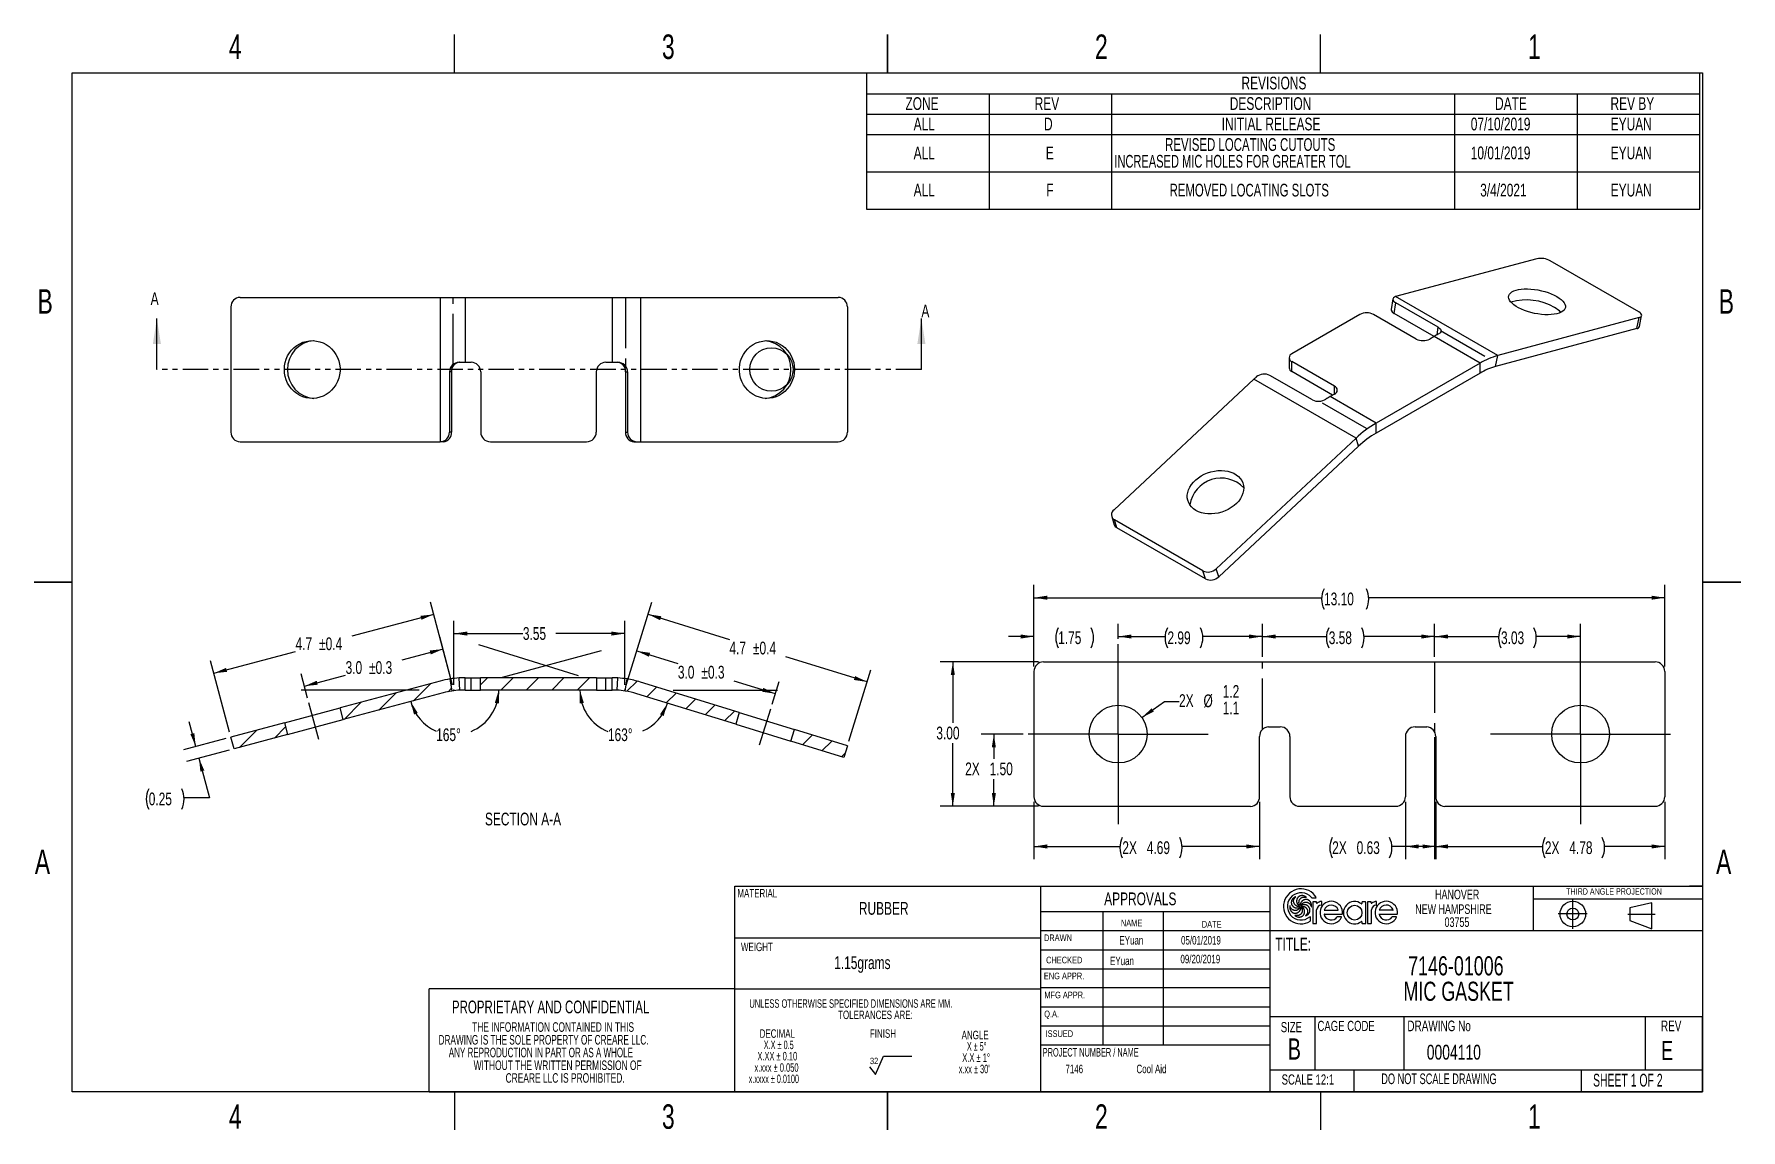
# Model space of a CAD drawing. Extents: x 0.3 to 35.7, y 0.3 to 23.
import ezdxf
from ezdxf.enums import TextEntityAlignment as Align

# ---------------------------------------------------------------- set-up
doc = ezdxf.new("R2010")
doc.units = 0
doc.header["$LTSCALE"] = 0.083333
doc.header["$PDSIZE"] = -1
doc.linetypes.add('CENTERX2', pattern=[20.32, 12.7, -2.54, 2.54, -2.54])
doc.linetypes.add('PHANTOM', pattern=[12.7, 6.35, -1.27, 1.27, -1.27, 1.27, -1.27])
doc.layers.get('0').update_dxf_attribs({"linetype": 'CONTINUOUS'})
for name, color, linetype in [('CAD', 5, 'CONTINUOUS'), ('FORMAT', 7, 'CONTINUOUS'), ('SLD-0', 179, 'CONTINUOUS')]:
    doc.layers.add(name, color=color, linetype=linetype)
doc.dimstyles.new('SLDDIMSTYLE0', dxfattribs={"dimtxt": 0.264583, "dimasz": 0.275167, "dimexe": 0, "dimexo": 0.0625, "dimgap": 0.066146, "dimtad": 0, "dimtih": 1, "dimtoh": 1, "dimrnd": 1e-09, "dimzin": 12, "dimsah": 1, "dimcen": 0.09, "dimazin": 3, "dimtfac": 1, "dimtofl": 0, "dimtmove": 0, "dimatfit": 3})
doc.dimstyles.new('SLDDIMSTYLE1', dxfattribs={"dimtxt": 0.264583, "dimasz": 0.275167, "dimexe": 0, "dimexo": 0.0625, "dimgap": 0.066146, "dimtad": 0, "dimtih": 1, "dimtoh": 1, "dimrnd": 1e-09, "dimzin": 4, "dimsah": 1, "dimcen": 0.09, "dimazin": 3, "dimtfac": 1, "dimtofl": 0, "dimtmove": 0, "dimatfit": 3})
doc.dimstyles.new('SLDDIMSTYLE2', dxfattribs={"dimtxt": 0.264583, "dimasz": 0.275167, "dimexe": 0, "dimexo": 0.0625, "dimgap": 0.066146, "dimtad": 0, "dimtih": 1, "dimtoh": 1, "dimrnd": 1e-09, "dimzin": 12, "dimsah": 1, "dimcen": 0.09, "dimazin": 3, "dimtfac": 1, "dimtmove": 0, "dimatfit": 3})
doc.dimstyles.new('SLDDIMSTYLE3', dxfattribs={"dimtxt": 0.264583, "dimasz": 0.275167, "dimexe": 0, "dimexo": 0.0625, "dimgap": 0.066146, "dimtad": 0, "dimtih": 1, "dimtoh": 1, "dimrnd": 1e-09, "dimzin": 4, "dimsah": 1, "dimcen": 0, "dimazin": 3, "dimlim": 1, "dimtm": 0.1, "dimtfac": 1, "dimtofl": 0, "dimtmove": 0, "dimatfit": 3})
doc.dimstyles.new('SLDDIMSTYLE4', dxfattribs={"dimtxt": 0.264583, "dimasz": 0.275167, "dimexe": 0, "dimexo": 0.0625, "dimgap": 0.066146, "dimtad": 0, "dimtih": 1, "dimtoh": 1, "dimrnd": 1e-09, "dimsah": 1, "dimcen": 0.09, "dimazin": 3, "dimtfac": 1, "dimtofl": 0, "dimtmove": 0, "dimatfit": 3})
doc.dimstyles.new('SLDDIMSTYLE5', dxfattribs={"dimtxt": 0.264583, "dimasz": 0.275167, "dimexe": 0, "dimexo": 0.0625, "dimgap": 0.066146, "dimtad": 0, "dimtih": 1, "dimtoh": 1, "dimrnd": 1e-09, "dimzin": 4, "dimsah": 1, "dimcen": 0.09, "dimazin": 3, "dimtol": 1, "dimtp": 0.3, "dimtm": 0.3, "dimtfac": 1, "dimtofl": 0, "dimtmove": 0, "dimatfit": 3})
doc.dimstyles.new('SLDDIMSTYLE6', dxfattribs={"dimtxt": 0.264583, "dimasz": 0.275167, "dimexe": 0, "dimexo": 0.0625, "dimgap": 0.066146, "dimtad": 0, "dimtih": 1, "dimtoh": 1, "dimrnd": 1e-09, "dimzin": 12, "dimsah": 1, "dimcen": 0.09, "dimazin": 3, "dimtol": 1, "dimtp": 0.4, "dimtm": 0.4, "dimtfac": 1, "dimtofl": 0, "dimtmove": 0, "dimatfit": 3})
doc.dimstyles.new('SLDDIMSTYLE7', dxfattribs={"dimtxt": 0.264583, "dimasz": 0.275167, "dimexe": 0, "dimexo": 0.0625, "dimgap": 0.066146, "dimtad": 0, "dimtih": 1, "dimtoh": 1, "dimrnd": 1e-09, "dimsah": 1, "dimcen": 0.09, "dimazin": 3, "dimtfac": 1, "dimtmove": 0, "dimatfit": 3})
doc.dimstyles.new('SLDDIMSTYLE8', dxfattribs={"dimtxt": 0.264583, "dimasz": 0.275167, "dimexe": 0, "dimexo": 0.0625, "dimgap": 0.066146, "dimtad": 0, "dimtih": 1, "dimtoh": 1, "dimlfac": 0.083333, "dimzin": 12, "dimsah": 1, "dimcen": 0.09, "dimazin": 3, "dimtfac": 1, "dimtofl": 0, "dimtmove": 0, "dimatfit": 3})

msp = doc.modelspace()

# ---------------------------------------------------------------- texts
at = {"color": 7, "linetype": 'CONTINUOUS'}
for s, height, width, p in [('4', 0.508, 0.7, (4.31, 22.359)), ('3', 0.508, 0.7, (13.306, 22.359)), ('2', 0.508, 0.7, (22.302, 22.359)), ('1', 0.508, 0.7, (31.298, 22.359)), ('B', 0.508, 0.7, (0.335, 17.067)), ('B', 0.508, 0.7, (35.26, 17.067)), ('SECTION A-A', 0.26458, 0.7, (9.629, 6.51)), ('A', 0.508, 0.7, (0.279, 5.425)), ('A', 0.508, 0.7, (35.204, 5.425)), ('RUBBER', 0.2646, 0.7, (17.397, 4.654)), ('EYuan', 0.1764, 0.7, (22.809, 4.062)), ('05/01/2019', 0.1764, 0.7, (24.09, 4.062)), ('09/20/2019', 0.1764, 0.7, (24.077, 3.672)), ('1.15grams', 0.2646, 0.7, (16.884, 3.526)), ('EYuan', 0.1764, 0.7, (22.615, 3.634)), ('FINISH', 0.1764, 0.7, (17.626, 2.124)), ('B', 0.441, 0.7, (26.305, 1.592)), ('0004110', 0.3087, 0.7, (29.194, 1.631)), ('E', 0.397, 0.7, (34.064, 1.597)), ('32', 0.1323, 0.7, (17.627, 1.59)), ('7146', 0.1764, 0.7, (21.688, 1.389)), ('Cool Aid', 0.1764, 0.7, (23.163, 1.389)), ('SCALE 12:1', 0.2117, 0.7, (26.179, 1.142)), ('DO NOT SCALE DRAWING', 0.22049, 0.6475, (28.249, 1.149)), ('SHEET 1 OF 2', 0.26458, 0.6125, (32.648, 1.085)), ('4', 0.508, 0.7, (4.31, 0.134)), ('3', 0.508, 0.7, (13.306, 0.134)), ('2', 0.508, 0.7, (22.302, 0.134)), ('1', 0.508, 0.7, (31.298, 0.134))]:
    msp.add_text(s, height=height, dxfattribs=dict(at, width=width)).set_placement(p, align=Align.BOTTOM_LEFT)
at = {"color": 7, "linetype": 'CONTINUOUS', "width": 0.7}
for p in [(2.685, 17.666), (18.696, 17.407)]:
    msp.add_text('A', height=0.265, dxfattribs=at).set_placement(p, align=Align.TOP_LEFT)

# ---------------------------------------------------------------- blocks, each defined once
blk = doc.blocks.new('SW_NOTE_0')
at = {"color": 0, "linetype": 'CONTINUOUS'}
for s, width, p in [('THE INFORMATION CONTAINED IN THIS', 0.657576, (0, 0)), ('DRAWING IS THE SOLE PROPERTY OF CREARE LLC.', 0.643023, (-0.697, -0.265)), (' ANY REPRODUCTION IN PART OR AS A WHOLE', 0.628205, (-0.531, -0.529)), ('WITHOUT THE WRITTEN PERMISSION OF', 0.657576, (0.031, -0.794)), ('CREARE LLC IS PROHIBITED.', 0.658, (0.695, -1.058))]:
    blk.add_text(s, height=0.19844, dxfattribs=dict(at, width=width)).set_placement(p, align=Align.BOTTOM_LEFT)
blk = doc.blocks.new('CREARE_PDM_TITLE_BLOCK')
at = {"color": 7, "linetype": 'CONTINUOUS'}
for p, q in [((45.507, 5.33), (45.237, 5.33)), ((45.507, 5.33), (45.507, 2.62)), ((45.507, 1.058), (45.507, 2.62)), ((19.05, 1.058), (45.507, 1.058))]:
    blk.add_line(p, q, dxfattribs=at)
at = {"layer": 'FORMAT'}
for p, q in [((25.4, 5.33), (45.507, 5.33)), ((25.4, 1.058), (25.4, 5.33)), ((31.75, 5.33), (31.75, 1.058)), ((36.513, 5.33), (36.513, 1.058)), ((41.984, 5.327), (41.984, 4.404)), ((41.984, 5.065), (45.49, 5.065)), ((42.806, 5.042), (42.803, 4.442)), ((44.453, 4.981), (43.994, 4.877)), ((44.453, 4.444), (44.453, 4.981)), ((31.755, 4.801), (36.531, 4.801)), ((33.048, 4.801), (33.048, 2.023)), ((34.298, 4.801), (34.298, 2.023)), ((42.509, 4.756), (43.109, 4.756)), ((43.953, 4.743), (44.522, 4.743)), ((43.994, 4.877), (43.994, 4.614)), ((43.994, 4.614), (44.453, 4.444)), ((25.4, 4.257), (31.75, 4.257)), ((31.75, 4.404), (36.513, 4.404)), ((36.513, 4.404), (45.508, 4.404)), ((31.75, 4.007), (36.513, 4.007)), ((31.75, 3.61), (36.513, 3.61)), ((19.05, 1.058), (19.05, 3.196)), ((25.4, 3.196), (19.05, 3.196)), ((25.4, 3.197), (31.75, 3.197)), ((36.513, 3.213), (31.75, 3.213)), ((36.513, 2.816), (31.75, 2.816)), ((36.513, 2.62), (45.507, 2.62)), ((37.45, 2.62), (37.45, 1.509)), ((39.299, 2.62), (39.299, 1.509)), ((44.315, 2.62), (44.315, 1.509)), ((36.513, 2.42), (31.75, 2.42)), ((36.506, 2.023), (31.75, 2.023)), ((36.513, 1.509), (45.508, 1.509)), ((38.258, 1.509), (38.258, 1.058)), ((42.98, 1.509), (42.98, 1.058))]:
    blk.add_line(p, q, dxfattribs=at)
for radius in [0.266, 0.123]:
    blk.add_circle((42.81, 4.748), radius, dxfattribs=at)
at = {"color": 7, "linetype": 'CONTINUOUS'}
blk.add_blockref('SW_NOTE_0', (19.945, 2.242), dxfattribs=at)
for s, height, width, p in [('MATERIAL', 0.1764, 0.7, (25.456, 5.039)), ('APPROVALS', 0.2646, 0.7, (33.075, 4.852)), ('HANOVER', 0.1984, 0.7, (39.948, 4.996)), ('THIRD ANGLE PROJECTION', 0.13229, 0.668182, (42.672, 5.112)), ('NAME', 0.1376, 0.7, (33.422, 4.452)), ('NEW HAMPSHIRE', 0.19844, 0.7, (39.535, 4.691)), ('03755', 0.1984, 0.7, (40.145, 4.421)), ('DRAWN', 0.1376, 0.7, (31.824, 4.145)), ('DATE', 0.1376, 0.7, (35.103, 4.425)), ('WEIGHT', 0.1764, 0.7, (25.53, 3.925)), ('TITLE:', 0.2646, 0.7, (36.629, 3.91)), ('CHECKED', 0.1376, 0.7, (31.868, 3.682)), ('ENG APPR.', 0.1376, 0.7, (31.822, 3.352)), ('PROPRIETARY AND CONFIDENTIAL', 0.26458, 0.675, (19.525, 2.606)), ('MFG APPR.', 0.1376, 0.7, (31.832, 2.956)), ('Q.A.', 0.1376, 0.7, (31.829, 2.562)), ('SIZE', 0.2117, 0.7, (36.743, 2.23)), ('CAGE CODE', 0.2117, 0.7, (37.506, 2.254)), ('DRAWING No', 0.2205, 0.7, (39.373, 2.248)), ('REV', 0.2205, 0.7, (44.641, 2.248)), ('ISSUED', 0.1376, 0.7, (31.857, 2.153)), ('PROJECT NUMBER / NAME', 0.17639, 0.65, (31.798, 1.735))]:
    blk.add_text(s, height=height, dxfattribs=dict(at, width=width)).set_placement(p, align=Align.BOTTOM_LEFT)
blk = doc.blocks.new('BLOCK2')
at = {"layer": 'SLD-0'}
for p, q in [((0.047, 0.134), (0.046, 0.134)), ((0.046, 0.134), (0.046, 0.134)), ((0.046, 0.134), (0.046, 0.134)), ((0.046, 0.134), (0.046, 0.133)), ((0.046, 0.133), (0.046, 0.129)), ((0.046, 0.129), (0.046, 0.125)), ((0.048, 0.133), (0.047, 0.134)), ((0.047, 0.134), (0.047, 0.134)), ((0.047, 0.134), (0.047, 0.134)), ((0.047, 0.134), (0.047, 0.134)), ((0.048, 0.132), (0.048, 0.133)), ((0.049, 0.129), (0.048, 0.132)), ((0.05, 0.125), (0.049, 0.129)), ((0.058, 0.163), (0.057, 0.161)), ((0.057, 0.161), (0.057, 0.159)), ((0.057, 0.159), (0.057, 0.157)), ((0.057, 0.157), (0.057, 0.155)), ((0.057, 0.155), (0.058, 0.153)), ((0.059, 0.168), (0.058, 0.166)), ((0.058, 0.166), (0.058, 0.165)), ((0.058, 0.165), (0.058, 0.163)), ((0.058, 0.153), (0.058, 0.151)), ((0.058, 0.151), (0.058, 0.149)), ((0.058, 0.149), (0.059, 0.147)), ((0.06, 0.172), (0.059, 0.17)), ((0.059, 0.17), (0.059, 0.168)), ((0.059, 0.147), (0.06, 0.145)), ((0.061, 0.176), (0.06, 0.174)), ((0.06, 0.174), (0.06, 0.172)), ((0.06, 0.145), (0.06, 0.143)), ((0.06, 0.143), (0.061, 0.141)), ((0.062, 0.178), (0.061, 0.176)), ((0.061, 0.141), (0.062, 0.139)), ((0.063, 0.179), (0.062, 0.178)), ((0.062, 0.139), (0.063, 0.138)), ((0.064, 0.181), (0.063, 0.179)), ((0.063, 0.138), (0.064, 0.136)), ((0.065, 0.183), (0.064, 0.181)), ((0.064, 0.136), (0.066, 0.135)), ((0.066, 0.184), (0.065, 0.183)), ((0.067, 0.186), (0.066, 0.184)), ((0.066, 0.135), (0.067, 0.133)), ((0.068, 0.187), (0.067, 0.186)), ((0.067, 0.133), (0.068, 0.131)), ((0.07, 0.189), (0.068, 0.187)), ((0.068, 0.131), (0.07, 0.13)), ((0.071, 0.19), (0.07, 0.189)), ((0.07, 0.13), (0.071, 0.129)), ((0.073, 0.191), (0.071, 0.19)), ((0.071, 0.129), (0.073, 0.127)), ((0.076, 0.193), (0.073, 0.191)), ((0.073, 0.127), (0.074, 0.126)), ((0.075, 0.175), (0.076, 0.177)), ((0.075, 0.173), (0.075, 0.175)), ((0.075, 0.171), (0.075, 0.173)), ((0.075, 0.169), (0.075, 0.171)), ((0.075, 0.167), (0.075, 0.169)), ((0.075, 0.165), (0.075, 0.167)), ((0.075, 0.163), (0.075, 0.165)), ((0.076, 0.161), (0.075, 0.163)), ((0.079, 0.195), (0.076, 0.193)), ((0.076, 0.178), (0.077, 0.18)), ((0.076, 0.177), (0.076, 0.178)), ((0.076, 0.159), (0.076, 0.161)), ((0.077, 0.157), (0.076, 0.159)), ((0.077, 0.182), (0.078, 0.184)), ((0.077, 0.18), (0.077, 0.182)), ((0.077, 0.155), (0.077, 0.157)), ((0.078, 0.153), (0.077, 0.155)), ((0.078, 0.184), (0.079, 0.186)), ((0.079, 0.151), (0.078, 0.153)), ((0.082, 0.197), (0.079, 0.195)), ((0.079, 0.186), (0.08, 0.187)), ((0.08, 0.15), (0.079, 0.151)), ((0.08, 0.187), (0.081, 0.189)), ((0.081, 0.148), (0.08, 0.15)), ((0.081, 0.189), (0.082, 0.19)), ((0.082, 0.146), (0.081, 0.148)), ((0.085, 0.199), (0.082, 0.197)), ((0.082, 0.19), (0.084, 0.194)), ((0.083, 0.145), (0.082, 0.146)), ((0.084, 0.143), (0.083, 0.145)), ((0.084, 0.194), (0.087, 0.197)), ((0.086, 0.141), (0.084, 0.143)), ((0.089, 0.201), (0.085, 0.199)), ((0.087, 0.14), (0.086, 0.141)), ((0.087, 0.197), (0.089, 0.199)), ((0.089, 0.139), (0.087, 0.14)), ((0.09, 0.201), (0.089, 0.201)), ((0.089, 0.199), (0.09, 0.2)), ((0.09, 0.137), (0.089, 0.139)), ((0.09, 0.2), (0.09, 0.201)), ((0.09, 0.201), (0.091, 0.201)), ((0.091, 0.201), (0.09, 0.201)), ((0.09, 0.201), (0.09, 0.201)), ((0.09, 0.201), (0.09, 0.201)), ((0.09, 0.201), (0.09, 0.201)), ((0.09, 0.201), (0.09, 0.201)), ((0.092, 0.136), (0.09, 0.137)), ((0.094, 0.135), (0.092, 0.136)), ((0.095, 0.134), (0.094, 0.135)), ((0.097, 0.133), (0.095, 0.134)), ((0.098, 0.177), (0.097, 0.175)), ((0.097, 0.175), (0.097, 0.173)), ((0.097, 0.173), (0.097, 0.171)), ((0.097, 0.171), (0.097, 0.169)), ((0.097, 0.169), (0.097, 0.167)), ((0.097, 0.167), (0.097, 0.165)), ((0.097, 0.165), (0.097, 0.163)), ((0.097, 0.163), (0.098, 0.161)), ((0.099, 0.132), (0.097, 0.133)), ((0.099, 0.181), (0.098, 0.179)), ((0.098, 0.179), (0.098, 0.177)), ((0.098, 0.161), (0.098, 0.159)), ((0.098, 0.159), (0.098, 0.157)), ((0.098, 0.157), (0.099, 0.155)), ((0.1, 0.185), (0.099, 0.183)), ((0.099, 0.183), (0.099, 0.181)), ((0.099, 0.155), (0.1, 0.153)), ((0.101, 0.131), (0.099, 0.132)), ((0.101, 0.187), (0.1, 0.185)), ((0.1, 0.153), (0.1, 0.152)), ((0.1, 0.152), (0.101, 0.15)), ((0.102, 0.189), (0.101, 0.187)), ((0.101, 0.15), (0.102, 0.148)), ((0.102, 0.131), (0.101, 0.131)), ((0.103, 0.191), (0.102, 0.189)), ((0.102, 0.148), (0.103, 0.146)), ((0.104, 0.13), (0.102, 0.131)), ((0.104, 0.192), (0.103, 0.191)), ((0.103, 0.146), (0.104, 0.145)), ((0.105, 0.194), (0.104, 0.192)), ((0.104, 0.145), (0.105, 0.143)), ((0.106, 0.13), (0.104, 0.13)), ((0.106, 0.196), (0.105, 0.194)), ((0.105, 0.143), (0.106, 0.142)), ((0.107, 0.197), (0.106, 0.196)), ((0.106, 0.142), (0.108, 0.141)), ((0.108, 0.13), (0.106, 0.13)), ((0.109, 0.198), (0.107, 0.197)), ((0.108, 0.141), (0.109, 0.139)), ((0.11, 0.13), (0.108, 0.13)), ((0.11, 0.2), (0.109, 0.198)), ((0.109, 0.139), (0.11, 0.138)), ((0.112, 0.201), (0.11, 0.2)), ((0.11, 0.138), (0.113, 0.136)), ((0.112, 0.129), (0.11, 0.13)), ((0.113, 0.202), (0.112, 0.201)), ((0.116, 0.13), (0.112, 0.129)), ((0.115, 0.203), (0.113, 0.202)), ((0.113, 0.136), (0.116, 0.134)), ((0.114, 0.161), (0.115, 0.163)), ((0.114, 0.159), (0.114, 0.161)), ((0.114, 0.157), (0.114, 0.159)), ((0.115, 0.155), (0.114, 0.157)), ((0.117, 0.204), (0.115, 0.203)), ((0.115, 0.167), (0.116, 0.169)), ((0.115, 0.165), (0.115, 0.167)), ((0.115, 0.163), (0.115, 0.165)), ((0.115, 0.153), (0.115, 0.155)), ((0.115, 0.151), (0.115, 0.153)), ((0.116, 0.15), (0.115, 0.151)), ((0.116, 0.171), (0.117, 0.173)), ((0.116, 0.169), (0.116, 0.171)), ((0.116, 0.148), (0.116, 0.15)), ((0.117, 0.146), (0.116, 0.148)), ((0.116, 0.134), (0.12, 0.131)), ((0.12, 0.13), (0.116, 0.13)), ((0.118, 0.205), (0.117, 0.204)), ((0.117, 0.175), (0.118, 0.177)), ((0.117, 0.173), (0.117, 0.175)), ((0.118, 0.144), (0.117, 0.146)), ((0.12, 0.206), (0.118, 0.205)), ((0.118, 0.177), (0.119, 0.179)), ((0.119, 0.143), (0.118, 0.144)), ((0.119, 0.179), (0.12, 0.18)), ((0.121, 0.139), (0.119, 0.143)), ((0.122, 0.207), (0.12, 0.206)), ((0.12, 0.18), (0.121, 0.182)), ((0.121, 0.182), (0.122, 0.184)), ((0.123, 0.136), (0.121, 0.139)), ((0.124, 0.208), (0.122, 0.207)), ((0.122, 0.184), (0.124, 0.185)), ((0.126, 0.208), (0.124, 0.208)), ((0.124, 0.185), (0.125, 0.187)), ((0.125, 0.141), (0.124, 0.137)), ((0.125, 0.187), (0.126, 0.188)), ((0.126, 0.148), (0.125, 0.144)), ((0.125, 0.144), (0.125, 0.141)), ((0.128, 0.209), (0.126, 0.208)), ((0.126, 0.188), (0.128, 0.19)), ((0.127, 0.154), (0.126, 0.152)), ((0.126, 0.152), (0.126, 0.15)), ((0.126, 0.15), (0.126, 0.148)), ((0.128, 0.155), (0.127, 0.154)), ((0.13, 0.209), (0.128, 0.209)), ((0.128, 0.19), (0.129, 0.191)), ((0.129, 0.159), (0.128, 0.157)), ((0.128, 0.157), (0.128, 0.155)), ((0.129, 0.191), (0.131, 0.192)), ((0.13, 0.16), (0.129, 0.159)), ((0.132, 0.21), (0.13, 0.209)), ((0.131, 0.162), (0.13, 0.16)), ((0.13, 0.136), (0.132, 0.14)), ((0.131, 0.192), (0.133, 0.193)), ((0.132, 0.164), (0.131, 0.162)), ((0.135, 0.137), (0.131, 0.135)), ((0.134, 0.21), (0.132, 0.21)), ((0.133, 0.165), (0.132, 0.164)), ((0.132, 0.14), (0.134, 0.143)), ((0.133, 0.193), (0.134, 0.194)), ((0.135, 0.167), (0.133, 0.165)), ((0.136, 0.21), (0.134, 0.21)), ((0.134, 0.194), (0.136, 0.195)), ((0.134, 0.143), (0.135, 0.145)), ((0.134, 0.13), (0.138, 0.13)), ((0.137, 0.126), (0.134, 0.129)), ((0.136, 0.168), (0.135, 0.167)), ((0.135, 0.145), (0.136, 0.146)), ((0.138, 0.139), (0.135, 0.137)), ((0.138, 0.21), (0.136, 0.21)), ((0.136, 0.195), (0.138, 0.196)), ((0.138, 0.169), (0.136, 0.168)), ((0.136, 0.146), (0.137, 0.148)), ((0.137, 0.148), (0.138, 0.149)), ((0.14, 0.21), (0.138, 0.21)), ((0.138, 0.196), (0.14, 0.197)), ((0.139, 0.171), (0.138, 0.169)), ((0.138, 0.149), (0.14, 0.151)), ((0.142, 0.14), (0.138, 0.139)), ((0.138, 0.13), (0.141, 0.131)), ((0.141, 0.172), (0.139, 0.171)), ((0.141, 0.21), (0.14, 0.21)), ((0.14, 0.197), (0.141, 0.197)), ((0.14, 0.151), (0.141, 0.152)), ((0.143, 0.21), (0.141, 0.21)), ((0.141, 0.197), (0.143, 0.198)), ((0.142, 0.173), (0.141, 0.172)), ((0.141, 0.152), (0.143, 0.153)), ((0.141, 0.131), (0.143, 0.13)), ((0.144, 0.174), (0.142, 0.173)), ((0.144, 0.141), (0.142, 0.14)), ((0.145, 0.209), (0.143, 0.21)), ((0.143, 0.198), (0.145, 0.198)), ((0.143, 0.153), (0.144, 0.154)), ((0.143, 0.13), (0.145, 0.13)), ((0.146, 0.175), (0.144, 0.174)), ((0.144, 0.154), (0.146, 0.155)), ((0.145, 0.141), (0.144, 0.141)), ((0.147, 0.209), (0.145, 0.209)), ((0.145, 0.198), (0.147, 0.199)), ((0.147, 0.142), (0.145, 0.141)), ((0.145, 0.13), (0.147, 0.13)), ((0.148, 0.176), (0.146, 0.175)), ((0.146, 0.155), (0.148, 0.156)), ((0.149, 0.209), (0.147, 0.209)), ((0.147, 0.199), (0.149, 0.199)), ((0.149, 0.142), (0.147, 0.142)), ((0.147, 0.13), (0.149, 0.13)), ((0.149, 0.177), (0.148, 0.176)), ((0.148, 0.156), (0.149, 0.157)), ((0.151, 0.208), (0.149, 0.209)), ((0.149, 0.199), (0.151, 0.199)), ((0.151, 0.178), (0.149, 0.177)), ((0.149, 0.157), (0.151, 0.158)), ((0.151, 0.142), (0.149, 0.142)), ((0.149, 0.13), (0.151, 0.129)), ((0.152, 0.207), (0.151, 0.208)), ((0.151, 0.199), (0.153, 0.199)), ((0.153, 0.179), (0.151, 0.178)), ((0.151, 0.158), (0.153, 0.159)), ((0.153, 0.142), (0.151, 0.142)), ((0.151, 0.129), (0.153, 0.128)), ((0.156, 0.206), (0.152, 0.207)), ((0.153, 0.199), (0.155, 0.199)), ((0.155, 0.179), (0.153, 0.179)), ((0.153, 0.159), (0.155, 0.159)), ((0.155, 0.142), (0.153, 0.142)), ((0.153, 0.128), (0.155, 0.128)), ((0.155, 0.199), (0.157, 0.199)), ((0.157, 0.18), (0.155, 0.179)), ((0.155, 0.159), (0.157, 0.16)), ((0.157, 0.142), (0.155, 0.142)), ((0.155, 0.128), (0.156, 0.127)), ((0.159, 0.204), (0.156, 0.206)), ((0.156, 0.127), (0.158, 0.126)), ((0.157, 0.199), (0.16, 0.199)), ((0.159, 0.18), (0.157, 0.18)), ((0.157, 0.16), (0.159, 0.16)), ((0.158, 0.142), (0.157, 0.142)), ((0.16, 0.142), (0.158, 0.142)), ((0.163, 0.202), (0.159, 0.204)), ((0.161, 0.181), (0.159, 0.18)), ((0.159, 0.16), (0.161, 0.16)), ((0.16, 0.199), (0.164, 0.198)), ((0.162, 0.141), (0.16, 0.142)), ((0.163, 0.181), (0.161, 0.181)), ((0.161, 0.16), (0.163, 0.161)), ((0.164, 0.141), (0.162, 0.141)), ((0.166, 0.2), (0.163, 0.202)), ((0.165, 0.181), (0.163, 0.181)), ((0.163, 0.161), (0.165, 0.161)), ((0.164, 0.198), (0.168, 0.197)), ((0.166, 0.14), (0.164, 0.141)), ((0.167, 0.181), (0.165, 0.181)), ((0.165, 0.161), (0.167, 0.161)), ((0.169, 0.198), (0.166, 0.2)), ((0.168, 0.14), (0.166, 0.14)), ((0.169, 0.181), (0.167, 0.181)), ((0.167, 0.161), (0.169, 0.161)), ((0.168, 0.197), (0.169, 0.197)), ((0.17, 0.139), (0.168, 0.14)), ((0.17, 0.198), (0.169, 0.198)), ((0.169, 0.197), (0.17, 0.197)), ((0.171, 0.181), (0.169, 0.181)), ((0.169, 0.161), (0.171, 0.161)), ((0.17, 0.197), (0.17, 0.198)), ((0.17, 0.197), (0.17, 0.197)), ((0.17, 0.197), (0.17, 0.197)), ((0.17, 0.197), (0.17, 0.197)), ((0.17, 0.197), (0.17, 0.197)), ((0.17, 0.197), (0.17, 0.197)), ((0.172, 0.138), (0.17, 0.139)), ((0.173, 0.181), (0.171, 0.181)), ((0.171, 0.161), (0.173, 0.16)), ((0.174, 0.137), (0.172, 0.138)), ((0.175, 0.18), (0.173, 0.181)), ((0.173, 0.16), (0.175, 0.16)), ((0.175, 0.136), (0.174, 0.137)), ((0.177, 0.18), (0.175, 0.18)), ((0.175, 0.16), (0.177, 0.159)), ((0.177, 0.135), (0.175, 0.136)), ((0.179, 0.179), (0.177, 0.18)), ((0.177, 0.159), (0.179, 0.159)), ((0.179, 0.134), (0.177, 0.135)), ((0.181, 0.178), (0.179, 0.179)), ((0.179, 0.159), (0.181, 0.158)), ((0.18, 0.133), (0.179, 0.134)), ((0.182, 0.131), (0.18, 0.133)), ((0.183, 0.178), (0.181, 0.178)), ((0.181, 0.158), (0.183, 0.157)), ((0.184, 0.13), (0.182, 0.131)), ((0.184, 0.177), (0.183, 0.178)), ((0.183, 0.157), (0.184, 0.156)), ((0.186, 0.176), (0.184, 0.177)), ((0.184, 0.156), (0.186, 0.155)), ((0.185, 0.128), (0.184, 0.13)), ((0.186, 0.127), (0.185, 0.128)), ((0.188, 0.175), (0.186, 0.176)), ((0.186, 0.155), (0.188, 0.154)), ((0.188, 0.125), (0.186, 0.127)), ((0.189, 0.174), (0.188, 0.175)), ((0.188, 0.154), (0.189, 0.153)), ((0.191, 0.172), (0.189, 0.174)), ((0.189, 0.153), (0.191, 0.152)), ((0.193, 0.171), (0.191, 0.172)), ((0.191, 0.152), (0.192, 0.151)), ((0.192, 0.151), (0.194, 0.149)), ((0.194, 0.17), (0.193, 0.171)), ((0.195, 0.168), (0.194, 0.17)), ((0.194, 0.149), (0.195, 0.148)), ((0.197, 0.167), (0.195, 0.168)), ((0.195, 0.148), (0.196, 0.147)), ((0.196, 0.147), (0.198, 0.145)), ((0.198, 0.165), (0.197, 0.167)), ((0.199, 0.164), (0.198, 0.165)), ((0.198, 0.145), (0.199, 0.144)), ((0.2, 0.162), (0.199, 0.164)), ((0.199, 0.144), (0.2, 0.142)), ((0.201, 0.161), (0.2, 0.162)), ((0.2, 0.142), (0.201, 0.14)), ((0.202, 0.159), (0.201, 0.161)), ((0.201, 0.14), (0.201, 0.139)), ((0.201, 0.139), (0.203, 0.135)), ((0.203, 0.157), (0.202, 0.159)), ((0.204, 0.155), (0.203, 0.157)), ((0.203, 0.135), (0.204, 0.131)), ((0.205, 0.154), (0.204, 0.155)), ((0.204, 0.131), (0.205, 0.128)), ((0.205, 0.152), (0.205, 0.154)), ((0.206, 0.15), (0.205, 0.152)), ((0.205, 0.128), (0.206, 0.127)), ((0.206, 0.148), (0.206, 0.15)), ((0.207, 0.146), (0.206, 0.148)), ((0.206, 0.127), (0.206, 0.126)), ((0.207, 0.143), (0.207, 0.146)), ((0.207, 0.139), (0.207, 0.143)), ((0.207, 0.135), (0.207, 0.139)), ((0.207, 0.131), (0.207, 0.135)), ((0.207, 0.127), (0.207, 0.131)), ((0.207, 0.126), (0.207, 0.127)), ((0.209, 0.194), (0.243, 0.194)), ((0.216, 0.161), (0.216, 0.005)), ((0.244, 0.163), (0.219, 0.163)), ((0.244, 0.155), (0.244, 0.163)), ((0.284, 0.141), (0.284, 0.164)), ((0.581, 0.16), (0.581, 0.15)), ((0.607, 0.163), (0.584, 0.163)), ((0.61, 0.002), (0.61, 0.16)), ((0.623, 0.161), (0.623, 0.005)), ((0.648, 0.163), (0.625, 0.163)), ((0.651, 0.155), (0.651, 0.161)), ((0.69, 0.141), (0.69, 0.164)), ((0.046, 0.125), (0.046, 0.121)), ((0.046, 0.121), (0.046, 0.117)), ((0.046, 0.117), (0.047, 0.114)), ((0.047, 0.114), (0.047, 0.112)), ((0.047, 0.112), (0.048, 0.11)), ((0.048, 0.11), (0.048, 0.108)), ((0.048, 0.108), (0.049, 0.106)), ((0.049, 0.106), (0.049, 0.105)), ((0.049, 0.105), (0.05, 0.103)), ((0.052, 0.121), (0.05, 0.125)), ((0.05, 0.103), (0.051, 0.101)), ((0.051, 0.101), (0.052, 0.099)), ((0.053, 0.12), (0.052, 0.121)), ((0.052, 0.099), (0.053, 0.098)), ((0.054, 0.118), (0.053, 0.12)), ((0.053, 0.098), (0.054, 0.096)), ((0.055, 0.116), (0.054, 0.118)), ((0.054, 0.096), (0.055, 0.095)), ((0.056, 0.115), (0.055, 0.116)), ((0.055, 0.095), (0.057, 0.093)), ((0.057, 0.113), (0.056, 0.115)), ((0.058, 0.112), (0.057, 0.113)), ((0.057, 0.093), (0.058, 0.092)), ((0.059, 0.11), (0.058, 0.112)), ((0.058, 0.092), (0.059, 0.09)), ((0.061, 0.109), (0.059, 0.11)), ((0.059, 0.09), (0.061, 0.089)), ((0.062, 0.108), (0.061, 0.109)), ((0.061, 0.089), (0.062, 0.088)), ((0.064, 0.107), (0.062, 0.108)), ((0.062, 0.088), (0.064, 0.086)), ((0.065, 0.106), (0.064, 0.107)), ((0.064, 0.086), (0.066, 0.085)), ((0.067, 0.105), (0.065, 0.106)), ((0.066, 0.085), (0.067, 0.084)), ((0.069, 0.104), (0.067, 0.105)), ((0.067, 0.084), (0.069, 0.083)), ((0.071, 0.103), (0.069, 0.104)), ((0.069, 0.083), (0.071, 0.082)), ((0.072, 0.102), (0.071, 0.103)), ((0.071, 0.082), (0.073, 0.082)), ((0.074, 0.101), (0.072, 0.102)), ((0.073, 0.082), (0.074, 0.081)), ((0.074, 0.126), (0.076, 0.125)), ((0.076, 0.101), (0.074, 0.101)), ((0.074, 0.081), (0.076, 0.08)), ((0.076, 0.125), (0.078, 0.124)), ((0.078, 0.1), (0.076, 0.101)), ((0.076, 0.08), (0.078, 0.08)), ((0.078, 0.124), (0.08, 0.123)), ((0.08, 0.1), (0.078, 0.1)), ((0.078, 0.08), (0.08, 0.079)), ((0.08, 0.123), (0.081, 0.122)), ((0.082, 0.099), (0.08, 0.1)), ((0.08, 0.079), (0.082, 0.079)), ((0.081, 0.122), (0.083, 0.121)), ((0.084, 0.099), (0.082, 0.099)), ((0.082, 0.079), (0.084, 0.079)), ((0.083, 0.121), (0.085, 0.12)), ((0.084, 0.063), (0.083, 0.063)), ((0.083, 0.063), (0.083, 0.063)), ((0.083, 0.063), (0.083, 0.063)), ((0.083, 0.063), (0.083, 0.063)), ((0.083, 0.063), (0.083, 0.063)), ((0.083, 0.063), (0.083, 0.062)), ((0.083, 0.062), (0.083, 0.062)), ((0.083, 0.062), (0.084, 0.062)), ((0.086, 0.099), (0.084, 0.099)), ((0.084, 0.079), (0.086, 0.079)), ((0.085, 0.063), (0.084, 0.063)), ((0.084, 0.062), (0.087, 0.06)), ((0.085, 0.12), (0.087, 0.12)), ((0.089, 0.062), (0.085, 0.063)), ((0.088, 0.099), (0.086, 0.099)), ((0.086, 0.079), (0.088, 0.079)), ((0.087, 0.12), (0.089, 0.119)), ((0.087, 0.06), (0.091, 0.058)), ((0.09, 0.099), (0.088, 0.099)), ((0.088, 0.079), (0.09, 0.079)), ((0.089, 0.119), (0.091, 0.119)), ((0.093, 0.061), (0.089, 0.062)), ((0.092, 0.1), (0.09, 0.099)), ((0.09, 0.079), (0.092, 0.079)), ((0.091, 0.119), (0.093, 0.118)), ((0.091, 0.058), (0.094, 0.056)), ((0.094, 0.1), (0.092, 0.1)), ((0.092, 0.079), (0.094, 0.08)), ((0.093, 0.118), (0.095, 0.118)), ((0.097, 0.061), (0.093, 0.061)), ((0.096, 0.1), (0.094, 0.1)), ((0.094, 0.08), (0.096, 0.08)), ((0.094, 0.056), (0.097, 0.054)), ((0.095, 0.118), (0.097, 0.118)), ((0.098, 0.101), (0.096, 0.1)), ((0.096, 0.08), (0.098, 0.081)), ((0.097, 0.118), (0.099, 0.118)), ((0.099, 0.061), (0.097, 0.061)), ((0.097, 0.054), (0.101, 0.053)), ((0.1, 0.101), (0.098, 0.101)), ((0.098, 0.081), (0.1, 0.081)), ((0.099, 0.118), (0.101, 0.118)), ((0.1, 0.061), (0.099, 0.061)), ((0.102, 0.102), (0.1, 0.101)), ((0.1, 0.081), (0.102, 0.082)), ((0.102, 0.061), (0.1, 0.061)), ((0.101, 0.118), (0.102, 0.118)), ((0.101, 0.053), (0.103, 0.052)), ((0.102, 0.118), (0.104, 0.118)), ((0.104, 0.103), (0.102, 0.102)), ((0.102, 0.082), (0.104, 0.083)), ((0.104, 0.061), (0.102, 0.061)), ((0.103, 0.052), (0.104, 0.051)), ((0.104, 0.118), (0.106, 0.118)), ((0.106, 0.104), (0.104, 0.103)), ((0.104, 0.083), (0.106, 0.084)), ((0.106, 0.061), (0.104, 0.061)), ((0.104, 0.051), (0.106, 0.051)), ((0.106, 0.118), (0.108, 0.119)), ((0.107, 0.105), (0.106, 0.104)), ((0.106, 0.084), (0.107, 0.085)), ((0.108, 0.062), (0.106, 0.061)), ((0.106, 0.051), (0.108, 0.051)), ((0.109, 0.106), (0.107, 0.105)), ((0.107, 0.085), (0.109, 0.086)), ((0.108, 0.119), (0.11, 0.119)), ((0.11, 0.062), (0.108, 0.062)), ((0.108, 0.051), (0.11, 0.05)), ((0.111, 0.107), (0.109, 0.106)), ((0.109, 0.086), (0.111, 0.087)), ((0.11, 0.119), (0.111, 0.12)), ((0.112, 0.063), (0.11, 0.062)), ((0.11, 0.05), (0.112, 0.05)), ((0.111, 0.12), (0.115, 0.121)), ((0.112, 0.108), (0.111, 0.107)), ((0.111, 0.087), (0.113, 0.088)), ((0.114, 0.109), (0.112, 0.108)), ((0.114, 0.063), (0.112, 0.063)), ((0.112, 0.05), (0.114, 0.05)), ((0.113, 0.088), (0.114, 0.089)), ((0.115, 0.111), (0.114, 0.109)), ((0.114, 0.089), (0.116, 0.091)), ((0.115, 0.064), (0.114, 0.063)), ((0.114, 0.05), (0.116, 0.05)), ((0.115, 0.121), (0.122, 0.125)), ((0.116, 0.112), (0.115, 0.111)), ((0.117, 0.065), (0.115, 0.064)), ((0.118, 0.114), (0.116, 0.112)), ((0.116, 0.091), (0.117, 0.092)), ((0.116, 0.05), (0.118, 0.05)), ((0.117, 0.092), (0.119, 0.093)), ((0.119, 0.066), (0.117, 0.065)), ((0.119, 0.115), (0.118, 0.114)), ((0.118, 0.05), (0.12, 0.05)), ((0.12, 0.117), (0.119, 0.115)), ((0.119, 0.093), (0.12, 0.095)), ((0.121, 0.067), (0.119, 0.066)), ((0.122, 0.12), (0.12, 0.117)), ((0.12, 0.095), (0.121, 0.096)), ((0.12, 0.05), (0.122, 0.05)), ((0.121, 0.096), (0.122, 0.098)), ((0.122, 0.068), (0.121, 0.067)), ((0.123, 0.124), (0.122, 0.12)), ((0.122, 0.098), (0.123, 0.1)), ((0.124, 0.069), (0.122, 0.068)), ((0.122, 0.05), (0.124, 0.051)), ((0.123, 0.1), (0.124, 0.101)), ((0.124, 0.101), (0.125, 0.103)), ((0.125, 0.07), (0.124, 0.069)), ((0.124, 0.051), (0.125, 0.051)), ((0.125, 0.103), (0.126, 0.105)), ((0.127, 0.072), (0.125, 0.07)), ((0.125, 0.051), (0.127, 0.052)), ((0.126, 0.106), (0.127, 0.108)), ((0.126, 0.105), (0.126, 0.106)), ((0.127, 0.11), (0.128, 0.112)), ((0.127, 0.108), (0.127, 0.11)), ((0.128, 0.073), (0.127, 0.072)), ((0.127, 0.052), (0.129, 0.052)), ((0.128, 0.116), (0.129, 0.119)), ((0.128, 0.112), (0.128, 0.116)), ((0.13, 0.075), (0.128, 0.073)), ((0.129, 0.119), (0.129, 0.123)), ((0.129, 0.052), (0.131, 0.053)), ((0.13, 0.124), (0.132, 0.121)), ((0.131, 0.076), (0.13, 0.075)), ((0.132, 0.078), (0.131, 0.076)), ((0.131, 0.053), (0.133, 0.054)), ((0.132, 0.121), (0.134, 0.117)), ((0.133, 0.08), (0.132, 0.078)), ((0.134, 0.081), (0.133, 0.08)), ((0.133, 0.054), (0.135, 0.055)), ((0.134, 0.117), (0.135, 0.116)), ((0.135, 0.083), (0.134, 0.081)), ((0.135, 0.116), (0.136, 0.114)), ((0.136, 0.085), (0.135, 0.083)), ((0.135, 0.055), (0.137, 0.056)), ((0.136, 0.114), (0.137, 0.112)), ((0.137, 0.087), (0.136, 0.085)), ((0.14, 0.124), (0.137, 0.126)), ((0.137, 0.112), (0.138, 0.11)), ((0.138, 0.091), (0.137, 0.089)), ((0.137, 0.089), (0.137, 0.087)), ((0.137, 0.056), (0.138, 0.057)), ((0.138, 0.11), (0.138, 0.109)), ((0.138, 0.109), (0.138, 0.107)), ((0.138, 0.107), (0.139, 0.105)), ((0.139, 0.097), (0.138, 0.095)), ((0.138, 0.095), (0.138, 0.093)), ((0.138, 0.093), (0.138, 0.091)), ((0.138, 0.057), (0.14, 0.058)), ((0.139, 0.105), (0.139, 0.103)), ((0.139, 0.103), (0.139, 0.101)), ((0.139, 0.101), (0.139, 0.099)), ((0.139, 0.099), (0.139, 0.097)), ((0.143, 0.122), (0.14, 0.124)), ((0.14, 0.058), (0.142, 0.059)), ((0.142, 0.059), (0.143, 0.06)), ((0.144, 0.121), (0.143, 0.122)), ((0.143, 0.06), (0.145, 0.062)), ((0.146, 0.119), (0.144, 0.121)), ((0.145, 0.062), (0.146, 0.063)), ((0.147, 0.118), (0.146, 0.119)), ((0.146, 0.063), (0.147, 0.064)), ((0.148, 0.117), (0.147, 0.118)), ((0.147, 0.064), (0.148, 0.066)), ((0.149, 0.115), (0.148, 0.117)), ((0.148, 0.066), (0.15, 0.068)), ((0.15, 0.113), (0.149, 0.115)), ((0.151, 0.112), (0.15, 0.113)), ((0.15, 0.068), (0.151, 0.069)), ((0.152, 0.11), (0.151, 0.112)), ((0.151, 0.069), (0.152, 0.071)), ((0.153, 0.108), (0.152, 0.11)), ((0.152, 0.073), (0.153, 0.075)), ((0.152, 0.071), (0.152, 0.073)), ((0.154, 0.107), (0.153, 0.108)), ((0.153, 0.075), (0.154, 0.077)), ((0.154, 0.105), (0.154, 0.107)), ((0.155, 0.103), (0.154, 0.105)), ((0.154, 0.077), (0.155, 0.079)), ((0.155, 0.101), (0.155, 0.103)), ((0.156, 0.099), (0.155, 0.101)), ((0.155, 0.083), (0.156, 0.085)), ((0.155, 0.081), (0.155, 0.083)), ((0.155, 0.079), (0.155, 0.081)), ((0.156, 0.097), (0.156, 0.099)), ((0.156, 0.095), (0.156, 0.097)), ((0.156, 0.093), (0.156, 0.095)), ((0.156, 0.091), (0.156, 0.093)), ((0.156, 0.089), (0.156, 0.091)), ((0.156, 0.087), (0.156, 0.089)), ((0.156, 0.085), (0.156, 0.087)), ((0.158, 0.126), (0.16, 0.125)), ((0.16, 0.125), (0.161, 0.124)), ((0.161, 0.124), (0.163, 0.123)), ((0.163, 0.123), (0.165, 0.121)), ((0.164, 0.061), (0.163, 0.06)), ((0.163, 0.06), (0.163, 0.059)), ((0.163, 0.059), (0.163, 0.059)), ((0.163, 0.059), (0.163, 0.059)), ((0.163, 0.059), (0.163, 0.059)), ((0.163, 0.059), (0.163, 0.059)), ((0.163, 0.059), (0.163, 0.059)), ((0.163, 0.059), (0.164, 0.059)), ((0.167, 0.063), (0.164, 0.061)), ((0.164, 0.059), (0.168, 0.061)), ((0.164, 0.059), (0.164, 0.059)), ((0.165, 0.121), (0.166, 0.12)), ((0.166, 0.12), (0.168, 0.119)), ((0.169, 0.066), (0.167, 0.063)), ((0.168, 0.119), (0.169, 0.117)), ((0.168, 0.061), (0.171, 0.063)), ((0.169, 0.117), (0.17, 0.115)), ((0.171, 0.07), (0.169, 0.066)), ((0.17, 0.115), (0.171, 0.114)), ((0.171, 0.114), (0.173, 0.112)), ((0.172, 0.071), (0.171, 0.07)), ((0.171, 0.063), (0.175, 0.065)), ((0.173, 0.073), (0.172, 0.071)), ((0.173, 0.112), (0.174, 0.11)), ((0.174, 0.074), (0.173, 0.073)), ((0.174, 0.11), (0.175, 0.109)), ((0.175, 0.076), (0.174, 0.074)), ((0.175, 0.109), (0.175, 0.107)), ((0.175, 0.107), (0.176, 0.105)), ((0.176, 0.078), (0.175, 0.076)), ((0.175, 0.065), (0.178, 0.067)), ((0.176, 0.105), (0.177, 0.103)), ((0.177, 0.08), (0.176, 0.078)), ((0.177, 0.103), (0.177, 0.101)), ((0.177, 0.101), (0.178, 0.099)), ((0.178, 0.083), (0.177, 0.082)), ((0.177, 0.082), (0.177, 0.08)), ((0.178, 0.099), (0.178, 0.097)), ((0.178, 0.097), (0.178, 0.095)), ((0.178, 0.095), (0.178, 0.093)), ((0.178, 0.093), (0.178, 0.091)), ((0.178, 0.091), (0.178, 0.089)), ((0.178, 0.089), (0.178, 0.087)), ((0.178, 0.087), (0.178, 0.085)), ((0.178, 0.085), (0.178, 0.083)), ((0.178, 0.067), (0.181, 0.069)), ((0.181, 0.069), (0.182, 0.07)), ((0.182, 0.07), (0.184, 0.071)), ((0.184, 0.071), (0.185, 0.073)), ((0.185, 0.073), (0.186, 0.074)), ((0.186, 0.074), (0.187, 0.076)), ((0.187, 0.076), (0.188, 0.077)), ((0.189, 0.124), (0.188, 0.125)), ((0.188, 0.077), (0.189, 0.079)), ((0.19, 0.122), (0.189, 0.124)), ((0.189, 0.079), (0.19, 0.081)), ((0.191, 0.12), (0.19, 0.122)), ((0.19, 0.081), (0.191, 0.082)), ((0.192, 0.119), (0.191, 0.12)), ((0.191, 0.082), (0.192, 0.084)), ((0.193, 0.117), (0.192, 0.119)), ((0.192, 0.084), (0.193, 0.086)), ((0.194, 0.115), (0.193, 0.117)), ((0.193, 0.086), (0.194, 0.088)), ((0.194, 0.113), (0.194, 0.115)), ((0.195, 0.111), (0.194, 0.113)), ((0.194, 0.09), (0.195, 0.092)), ((0.194, 0.088), (0.194, 0.09)), ((0.195, 0.109), (0.195, 0.111)), ((0.196, 0.107), (0.195, 0.109)), ((0.195, 0.093), (0.196, 0.095)), ((0.195, 0.092), (0.195, 0.093)), ((0.196, 0.105), (0.196, 0.107)), ((0.196, 0.103), (0.196, 0.105)), ((0.196, 0.101), (0.196, 0.103)), ((0.196, 0.099), (0.196, 0.101)), ((0.196, 0.097), (0.196, 0.099)), ((0.196, 0.095), (0.196, 0.097)), ((0.199, 0.021), (0.199, 0.051)), ((0.206, 0.126), (0.206, 0.126)), ((0.206, 0.126), (0.206, 0.126)), ((0.206, 0.126), (0.207, 0.126)), ((0.207, 0.126), (0.207, 0.126)), ((0.207, 0.126), (0.207, 0.126)), ((0.207, 0.126), (0.207, 0.126)), ((0.219, 0.002), (0.243, 0.002)), ((0.245, 0.005), (0.245, 0.104)), ((0.403, 0.1), (0.301, 0.1)), ((0.303, 0.072), (0.434, 0.072)), ((0.428, 0.053), (0.401, 0.053)), ((0.581, 0.015), (0.581, 0.005)), ((0.584, 0.002), (0.61, 0.002)), ((0.625, 0.002), (0.649, 0.002)), ((0.652, 0.005), (0.652, 0.104)), ((0.708, 0.072), (0.842, 0.072)), ((0.811, 0.102), (0.709, 0.102)), ((0.836, 0.053), (0.809, 0.053))]:
    blk.add_line(p, q, dxfattribs=at)
blk.add_circle((0.527, 0.083), 0.0545, dxfattribs=at)
for centre, radius, start, end in [((0.13, 0.13), 0.13, 29.6763, 301.3177), ((0.13, 0.13), 0.101, 40.3156, 309.8872), ((0.127, 0.13), 0.00708, 168.7046, 180.765), ((0.127, 0.13), 0.00708, 108.7046, 120.765), ((0.127, 0.13), 0.00708, 48.7046, 60.765), ((0.127, 0.13), 0.00708, 348.7046, 0.765), ((0.209, 0.197), 0.0025, 220.3156, 270), ((0.219, 0.161), 0.0025, 90, 180), ((0.247, 0.155), 0.0025, 180, 308.8459), ((0.283, 0.1), 0.0382, 92.7543, 174.4438), ((0.291, 0.1), 0.0674, 98.0999, 128.8459), ((0.354, 0.084), 0.0834, 353.3385, 335.6324), ((0.282, 0.164), 0.0025, 0, 98.0999), ((0.282, 0.141), 0.0025, 272.7543, 360), ((0.354, 0.084), 0.055, 21.1442, 162.6079), ((0.527, 0.083), 0.0828, 52.3188, 307.6812), ((0.579, 0.15), 0.0025, 232.3188, 360), ((0.584, 0.16), 0.0025, 90, 180), ((0.607, 0.16), 0.0025, 360, 90), ((0.625, 0.161), 0.0025, 90, 180), ((0.648, 0.161), 0.0025, 360, 90), ((0.653, 0.155), 0.0025, 180, 308.8459), ((0.69, 0.1), 0.0382, 92.7543, 174.4438), ((0.697, 0.1), 0.0674, 98.0999, 128.8459), ((0.762, 0.084), 0.0834, 353.3385, 335.6324), ((0.688, 0.164), 0.0025, 360, 98.0999), ((0.688, 0.141), 0.0025, 272.7543, 360), ((0.762, 0.084), 0.0556, 22.8665, 160.9675), ((0.127, 0.13), 0.00708, 230.0583, 240.765), ((0.127, 0.13), 0.00708, 288.7046, 300.765), ((0.196, 0.051), 0.0025, 0, 129.8872), ((0.196, 0.021), 0.0025, 301.3177, 0), ((0.219, 0.005), 0.0025, 180, 270), ((0.243, 0.005), 0.0025, 270, 0), ((0.303, 0.069), 0.0025, 90, 195.8861), ((0.354, 0.084), 0.055, 195.8861, 324.5564), ((0.401, 0.05), 0.0025, 90, 144.5564), ((0.403, 0.103), 0.0025, 270, 21.1442), ((0.428, 0.05), 0.0025, 335.6324, 90), ((0.434, 0.074), 0.0025, 270, 353.3385), ((0.579, 0.015), 0.0025, 360, 127.6812), ((0.584, 0.005), 0.0025, 180, 270), ((0.625, 0.005), 0.0025, 180, 270), ((0.649, 0.005), 0.0025, 270, 0), ((0.762, 0.084), 0.055, 192.4666, 324.5564), ((0.809, 0.05), 0.0025, 90, 144.5564), ((0.811, 0.104), 0.0025, 270, 22.8665), ((0.836, 0.05), 0.0025, 335.6324, 90), ((0.842, 0.074), 0.0025, 270, 353.3385)]:
    blk.add_arc(centre, radius, start, end, dxfattribs=at)
blk = doc.blocks.new('SW_NOTE_1')
at = {"color": 0, "linetype": 'CONTINUOUS', "width": 0.7}
for s, height, p in [('7146-01006 ', 0.39687, (0, 0)), ('MIC GASKET', 0.3969, (-0.096, -0.529))]:
    blk.add_text(s, height=height, dxfattribs=at).set_placement(p, align=Align.BOTTOM_LEFT)
blk = doc.blocks.new('SW_NOTE_2')
at = {"layer": 'FORMAT', "color": 0}
for s, height, width, p in [('DECIMAL', 0.1764, 0.7, (0, 0)), ('X.XX ± 0.10', 0.17639, 0.636364, (-0.046, -0.47)), ('X.X ± 0.5', 0.1764, 0.622222, (0.085, -0.235)), ('  x.xxxx ± 0.0100', 0.17639, 0.617647, (-0.311, -0.941)), ('  x.xxx ± 0.050', 0.17639, 0.606667, (-0.194, -0.706))]:
    blk.add_text(s, height=height, dxfattribs=dict(at, width=width)).set_placement(p, align=Align.BOTTOM_LEFT)
blk = doc.blocks.new('SW_NOTE_3')
at = {"layer": 'FORMAT', "color": 0}
for s, width, p in [('UNLESS OTHERWISE SPECIFIED DIMENSIONS ARE MM.', 0.661111, (0, 0)), ('TOLERANCES ARE:', 0.7, (1.844, -0.235))]:
    blk.add_text(s, height=0.17639, dxfattribs=dict(at, width=width)).set_placement(p, align=Align.BOTTOM_LEFT)
blk = doc.blocks.new('SW_NOTE_4')
at = {"layer": 'FORMAT', "color": 0}
for s, width, p in [('ANGLE', 0.7, (0, 0)), ('X.X ± 1°', 0.6125, (0.012, -0.47)), ('X ± 5°', 0.583333, (0.109, -0.235)), ("x.xx ± 30'", 0.63, (-0.06, -0.706))]:
    blk.add_text(s, height=0.1764, dxfattribs=dict(at, width=width)).set_placement(p, align=Align.BOTTOM_LEFT)
blk = doc.blocks.new('SW_TABLEANNOTATION_0')
at = {"color": 0, "linetype": 'CONTINUOUS'}
for p, q in [((0, 0), (0, -2.823)), ((17.309, 0), (0, 0)), ((17.309, -2.823), (17.309, 0)), ((0, -0.425), (17.309, -0.425)), ((2.546, -0.425), (2.546, -2.823)), ((5.092, -0.425), (5.092, -2.823)), ((12.217, -0.425), (12.217, -2.823)), ((14.763, -0.425), (14.763, -2.823)), ((0, -0.851), (17.309, -0.851)), ((0, -1.276), (17.309, -1.276)), ((0, -2.05), (17.309, -2.05)), ((0, -2.823), (17.309, -2.823))]:
    blk.add_line(p, q, dxfattribs=at)
for s, height, width, p in [('REVISIONS', 0.2646, 0.7, (7.79, -0.416)), ('ZONE', 0.2646, 0.7, (0.81, -0.842)), ('REV', 0.2646, 0.7, (3.494, -0.842)), ('DESCRIPTION', 0.26458, 0.7, (7.547, -0.842)), ('DATE', 0.2646, 0.7, (13.058, -0.842)), ('REV BY', 0.2646, 0.7, (15.456, -0.842)), ('ALL', 0.2646, 0.7, (0.98, -1.267)), ('D', 0.265, 0.7, (3.688, -1.267)), ('INITIAL RELEASE', 0.26458, 0.7, (7.378, -1.267)), ('07/10/2019', 0.2646, 0.7, (12.553, -1.267)), ('EYUAN', 0.2646, 0.7, (15.46, -1.267)), ('REVISED LOCATING CUTOUTS', 0.26458, 0.670833, (6.204, -1.693)), ('ALL', 0.2646, 0.7, (0.98, -1.867)), ('E', 0.265, 0.7, (3.725, -1.867)), ('INCREASED MIC HOLES FOR GREATER TOL', 0.26458, 0.65, (5.149, -2.041)), ('10/01/2019', 0.2646, 0.7, (12.553, -1.867)), ('EYUAN', 0.2646, 0.7, (15.46, -1.867)), ('ALL', 0.2646, 0.7, (0.98, -2.64)), ('F', 0.265, 0.7, (3.734, -2.64)), ('REMOVED LOCATING SLOTS', 0.26458, 0.668182, (6.297, -2.64)), ('3/4/2021', 0.2646, 0.7, (12.749, -2.64)), ('EYUAN', 0.2646, 0.7, (15.46, -2.64))]:
    blk.add_text(s, height=height, dxfattribs=dict(at, width=width)).set_placement(p, align=Align.BOTTOM_LEFT)
blk = doc.blocks.new('_D')
at = {"color": 7, "linetype": 'CONTINUOUS'}
for p, q in [((29.358, 10.092), (29.358, 10.778)), ((32.389, 8.592), (32.389, 10.778)), ((29.358, 10.513), (30.686, 10.513)), ((32.389, 10.513), (31.47, 10.513))]:
    blk.add_line(p, q, dxfattribs=at)
for centre, start, end in [((31.156, 10.486), 153.4349, 206.5651), ((31, 10.486), 333.4349, 26.5651)]:
    blk.add_arc(centre, 0.47, start, end, dxfattribs=at)
for points in [[(29.358, 10.513), (29.633, 10.471), (29.633, 10.555)], [(32.389, 10.513), (32.113, 10.555), (32.113, 10.471)]]:
    blk.add_solid(points, dxfattribs=at)
at = {"color": 7, "linetype": 'CONTINUOUS', "width": 0.7}
blk.add_text('3.03', height=0.2646, dxfattribs=at).set_placement((30.736, 10.276), align=Align.BOTTOM_LEFT)
blk = doc.blocks.new('_D_1')
at = {"color": 7, "linetype": 'CONTINUOUS'}
for p, q in [((21.128, 9.986), (19.084, 9.986)), ((19.349, 9.986), (19.349, 8.717)), ((19.349, 6.986), (19.349, 8.297)), ((21.128, 6.986), (19.084, 6.986))]:
    blk.add_line(p, q, dxfattribs=at)
for points in [[(19.349, 9.986), (19.306, 9.711), (19.391, 9.711)], [(19.349, 6.986), (19.391, 7.261), (19.306, 7.261)]]:
    blk.add_solid(points, dxfattribs=at)
at = {"color": 7, "linetype": 'CONTINUOUS', "width": 0.7}
blk.add_text('3.00', height=0.2646, dxfattribs=at).set_placement((19.006, 8.297, 1.139), align=Align.BOTTOM_LEFT)
blk = doc.blocks.new('_D_2')
at = {"color": 7, "linetype": 'CONTINUOUS'}
for p, q in [((21.034, 9.892), (21.034, 10.778)), ((22.784, 10.462), (22.784, 10.778)), ((21.034, 10.513), (20.505, 10.513)), ((22.784, 10.513), (23.313, 10.513))]:
    blk.add_line(p, q, dxfattribs=at)
for centre, start, end in [((21.957, 10.486), 153.4349, 206.5651), ((21.801, 10.486), 333.4349, 26.5651)]:
    blk.add_arc(centre, 0.47, start, end, dxfattribs=at)
for points in [[(21.034, 10.513), (20.759, 10.555), (20.759, 10.471)], [(22.784, 10.513), (23.059, 10.471), (23.059, 10.555)]]:
    blk.add_solid(points, dxfattribs=at)
at = {"color": 7, "linetype": 'CONTINUOUS', "width": 0.7}
blk.add_text('1.75', height=0.2646, dxfattribs=at).set_placement((21.537, 10.276, 1.139), align=Align.BOTTOM_LEFT)
blk = doc.blocks.new('_D_3')
at = {"color": 7, "linetype": 'CONTINUOUS'}
for p, q in [((22.784, 10.462), (22.784, 10.778)), ((25.779, 10.092), (25.779, 10.778)), ((22.784, 10.513), (23.758, 10.513)), ((25.779, 10.513), (24.541, 10.513))]:
    blk.add_line(p, q, dxfattribs=at)
for centre, start, end in [((24.227, 10.486), 153.4349, 206.5651), ((24.072, 10.486), 333.4349, 26.5651)]:
    blk.add_arc(centre, 0.47, start, end, dxfattribs=at)
for points in [[(22.784, 10.513), (23.059, 10.471), (23.059, 10.555)], [(25.779, 10.513), (25.504, 10.555), (25.504, 10.471)]]:
    blk.add_solid(points, dxfattribs=at)
at = {"color": 7, "linetype": 'CONTINUOUS', "width": 0.7}
blk.add_text('2.99', height=0.2646, dxfattribs=at).set_placement((23.807, 10.276, 1.139), align=Align.BOTTOM_LEFT)
blk = doc.blocks.new('_D_4')
at = {"color": 7, "linetype": 'CONTINUOUS'}
for p, q in [((25.779, 10.092), (25.779, 10.778)), ((29.358, 10.092), (29.358, 10.778)), ((25.779, 10.513), (27.108, 10.513)), ((29.358, 10.513), (27.891, 10.513))]:
    blk.add_line(p, q, dxfattribs=at)
for centre, start, end in [((27.578, 10.486), 153.4349, 206.5651), ((27.422, 10.486), 333.4349, 26.5651)]:
    blk.add_arc(centre, 0.47, start, end, dxfattribs=at)
for points in [[(25.779, 10.513), (26.054, 10.471), (26.054, 10.555)], [(29.358, 10.513), (29.083, 10.555), (29.083, 10.471)]]:
    blk.add_solid(points, dxfattribs=at)
at = {"color": 7, "linetype": 'CONTINUOUS', "width": 0.7}
blk.add_text('3.58', height=0.2646, dxfattribs=at).set_placement((27.158, 10.276, 1.139), align=Align.BOTTOM_LEFT)
blk = doc.blocks.new('_D_5')
at = {"color": 7, "linetype": 'CONTINUOUS'}
for p, q in [((23.276, 8.83), (23.747, 9.16)), ((23.747, 9.16), (24.048, 9.16))]:
    blk.add_line(p, q, dxfattribs=at)
blk.add_solid([(23.276, 8.83), (23.525, 8.953), (23.477, 9.022)], dxfattribs=at)
at = {"color": 7, "linetype": 'CONTINUOUS', "width": 0.7}
for s, p in [('2X ', (24.048, 8.97, 1.139)), ('%%c', (24.556, 8.966, 1.139)), ('1.2', (24.955, 9.16, 1.139)), ('1.1', (24.955, 8.818, 1.139))]:
    blk.add_text(s, height=0.2646, dxfattribs=at).set_placement(p, align=Align.BOTTOM_LEFT)
blk = doc.blocks.new('_D_6')
at = {"color": 7, "linetype": 'CONTINUOUS'}
for p, q in [((20.808, 8.486), (19.936, 8.486)), ((20.201, 8.486), (20.201, 7.972)), ((20.201, 6.986), (20.201, 7.552)), ((21.128, 6.986), (19.936, 6.986))]:
    blk.add_line(p, q, dxfattribs=at)
for points in [[(20.201, 8.486), (20.159, 8.211), (20.243, 8.211)], [(20.201, 6.986), (20.243, 7.261), (20.159, 7.261)]]:
    blk.add_solid(points, dxfattribs=at)
at = {"color": 7, "linetype": 'CONTINUOUS', "width": 0.7}
for s, p in [('2X ', (19.605, 7.552, 1.139)), ('1.50', (20.113, 7.552, 1.139))]:
    blk.add_text(s, height=0.2646, dxfattribs=at).set_placement(p, align=Align.BOTTOM_LEFT)
blk = doc.blocks.new('_D_7')
at = {"color": 7, "linetype": 'CONTINUOUS'}
for p, q in [((28.751, 7.08), (28.751, 5.887)), ((29.381, 7.08), (29.381, 5.887)), ((28.751, 6.152), (28.471, 6.152)), ((29.381, 6.152), (28.751, 6.152))]:
    blk.add_line(p, q, dxfattribs=at)
for centre, start, end in [((27.649, 6.125), 153.4349, 206.5651), ((28.001, 6.125), 333.4349, 26.5651)]:
    blk.add_arc(centre, 0.47, start, end, dxfattribs=at)
for points in [[(28.751, 6.152), (29.026, 6.109), (29.026, 6.194)], [(29.381, 6.152), (29.106, 6.194), (29.106, 6.109)]]:
    blk.add_solid(points, dxfattribs=at)
at = {"color": 7, "linetype": 'CONTINUOUS', "width": 0.7}
for s, p in [('2X ', (27.229, 5.915, 1.139)), ('0.63', (27.737, 5.915, 1.139))]:
    blk.add_text(s, height=0.2646, dxfattribs=at).set_placement(p, align=Align.BOTTOM_LEFT)
blk = doc.blocks.new('_D_8')
at = {"color": 7, "linetype": 'CONTINUOUS'}
for p, q in [((29.358, 8.422), (29.358, 5.887)), ((34.139, 7.08), (34.139, 5.887)), ((29.358, 6.152), (31.597, 6.152)), ((34.139, 6.152), (32.889, 6.152))]:
    blk.add_line(p, q, dxfattribs=at)
for centre, start, end in [((32.067, 6.125), 153.4349, 206.5651), ((32.419, 6.125), 333.4349, 26.5651)]:
    blk.add_arc(centre, 0.47, start, end, dxfattribs=at)
for points in [[(29.358, 6.152), (29.633, 6.109), (29.633, 6.194)], [(34.139, 6.152), (33.863, 6.194), (33.863, 6.109)]]:
    blk.add_solid(points, dxfattribs=at)
at = {"color": 7, "linetype": 'CONTINUOUS', "width": 0.7}
for s, p in [('2X ', (31.647, 5.915, 1.139)), ('4.78', (32.155, 5.915, 1.139))]:
    blk.add_text(s, height=0.2646, dxfattribs=at).set_placement(p, align=Align.BOTTOM_LEFT)
blk = doc.blocks.new('_D_9')
at = {"color": 7, "linetype": 'CONTINUOUS'}
for p, q in [((21.034, 7.08), (21.034, 5.887)), ((25.721, 7.08), (25.721, 5.887)), ((21.034, 6.152), (22.82, 6.152)), ((25.721, 6.152), (24.112, 6.152))]:
    blk.add_line(p, q, dxfattribs=at)
for centre, start, end in [((23.29, 6.125), 153.4349, 206.5651), ((23.642, 6.125), 333.4349, 26.5651)]:
    blk.add_arc(centre, 0.47, start, end, dxfattribs=at)
for points in [[(21.034, 6.152), (21.309, 6.109), (21.309, 6.194)], [(25.721, 6.152), (25.445, 6.194), (25.445, 6.109)]]:
    blk.add_solid(points, dxfattribs=at)
at = {"color": 7, "linetype": 'CONTINUOUS', "width": 0.7}
for s, p in [('2X ', (22.87, 5.915, 1.139)), ('4.69', (23.378, 5.915, 1.139))]:
    blk.add_text(s, height=0.2646, dxfattribs=at).set_placement(p, align=Align.BOTTOM_LEFT)
blk = doc.blocks.new('_D_10')
at = {"color": 7, "linetype": 'CONTINUOUS'}
for p, q in [((21.034, 9.892), (21.034, 11.584)), ((34.139, 9.892), (34.139, 11.584)), ((21.034, 11.319), (27.01, 11.319)), ((34.139, 11.319), (27.989, 11.319))]:
    blk.add_line(p, q, dxfattribs=at)
for centre, start, end in [((27.48, 11.292), 153.4349, 206.5651), ((27.52, 11.292), 333.4349, 26.5651)]:
    blk.add_arc(centre, 0.47, start, end, dxfattribs=at)
for points in [[(21.034, 11.319), (21.309, 11.277), (21.309, 11.361)], [(34.139, 11.319), (33.863, 11.361), (33.863, 11.277)]]:
    blk.add_solid(points, dxfattribs=at)
at = {"color": 7, "linetype": 'CONTINUOUS', "width": 0.7}
blk.add_text('13.10', height=0.2646, dxfattribs=at).set_placement((27.06, 11.082, 1.139), align=Align.BOTTOM_LEFT)
blk = doc.blocks.new('SW_CENTERMARKSYMBOL_0')
at = {"layer": 'CAD', "color": 0}
for p, q in [((0, 1.27), (0, 1.87)), ((0, 0), (0, 1.27)), ((-1.27, 0), (-1.87, 0)), ((0, 0), (-1.27, 0)), ((0, 0), (0, -1.27)), ((0, 0), (1.27, 0)), ((1.27, 0), (1.87, 0)), ((0, -1.27), (0, -1.87))]:
    blk.add_line(p, q, dxfattribs=at)
blk = doc.blocks.new('SW_CENTERMARKSYMBOL_1')
at = {"layer": 'CAD', "color": 0}
for p, q in [((0, 1.27), (0, 1.87)), ((0, 0), (0, 1.27)), ((-1.27, 0), (-1.87, 0)), ((0, 0), (-1.27, 0)), ((0, 0), (0, -1.27)), ((0, 0), (1.27, 0)), ((1.27, 0), (1.87, 0)), ((0, -1.27), (0, -1.87))]:
    blk.add_line(p, q, dxfattribs=at)
blk = doc.blocks.new('_D_11')
at = {"layer": 'CAD'}
for p, q in [((8.958, 9.505), (8.69, 10.507)), ((8.758, 10.252), (7.905, 10.023)), ((5.946, 9.235), (5.812, 9.737)), ((5.88, 9.482), (6.734, 9.71))]:
    blk.add_line(p, q, dxfattribs=at)
for points in [[(8.758, 10.252), (8.482, 10.222), (8.503, 10.14)], [(5.88, 9.482), (6.157, 9.512), (6.135, 9.594)]]:
    blk.add_solid(points, dxfattribs=at)
at = {"layer": 'CAD', "width": 0.7}
for s, p in [('3.0', (6.734, 9.657)), ('±0.3', (7.222, 9.657))]:
    blk.add_text(s, height=0.2646, dxfattribs=at).set_placement(p, align=Align.BOTTOM_LEFT)
blk = doc.blocks.new('_D_12')
at = {"layer": 'CAD'}
for p, q in [((12.564, 9.503), (12.861, 10.467)), ((12.783, 10.214), (13.637, 9.951)), ((15.662, 9.325), (14.808, 9.589)), ((15.596, 9.11), (15.74, 9.578))]:
    blk.add_line(p, q, dxfattribs=at)
for points in [[(12.783, 10.214), (13.034, 10.093), (13.059, 10.174)], [(15.662, 9.325), (15.412, 9.447), (15.387, 9.366)]]:
    blk.add_solid(points, dxfattribs=at)
at = {"layer": 'CAD', "width": 0.7}
for s, p in [('3.0', (13.637, 9.56)), ('±0.3', (14.126, 9.56))]:
    blk.add_text(s, height=0.2646, dxfattribs=at).set_placement(p, align=Align.BOTTOM_LEFT)
blk = doc.blocks.new('_D_13')
at = {"layer": 'CAD'}
for p, q in [((8.958, 9.505), (8.497, 11.228)), ((8.565, 10.973), (6.867, 10.518)), ((4.324, 8.527), (3.928, 10.006)), ((3.997, 9.75), (5.695, 10.205))]:
    blk.add_line(p, q, dxfattribs=at)
for points in [[(8.565, 10.973), (8.289, 10.942), (8.311, 10.861)], [(3.997, 9.75), (4.273, 9.78), (4.251, 9.862)]]:
    blk.add_solid(points, dxfattribs=at)
at = {"layer": 'CAD', "width": 0.7}
for s, p in [('4.7', (5.695, 10.151)), ('±0.4', (6.184, 10.151))]:
    blk.add_text(s, height=0.2646, dxfattribs=at).set_placement(p, align=Align.BOTTOM_LEFT)
blk = doc.blocks.new('_D_14')
at = {"layer": 'CAD'}
for p, q in [((12.564, 9.503), (13.096, 11.228)), ((13.018, 10.975), (14.708, 10.453)), ((17.569, 9.57), (15.879, 10.092)), ((17.19, 8.341), (17.647, 9.823))]:
    blk.add_line(p, q, dxfattribs=at)
for points in [[(13.018, 10.975), (13.268, 10.853), (13.293, 10.934)], [(17.569, 9.57), (17.319, 9.692), (17.294, 9.611)]]:
    blk.add_solid(points, dxfattribs=at)
at = {"layer": 'CAD', "width": 0.7}
for s, p in [('4.7', (14.708, 10.062)), ('±0.4', (15.197, 10.062))]:
    blk.add_text(s, height=0.2646, dxfattribs=at).set_placement(p, align=Align.BOTTOM_LEFT)
blk = doc.blocks.new('_D_15')
at = {"layer": 'CAD'}
for p, q in [((8.986, 9.508), (8.986, 10.839)), ((12.533, 9.508), (12.533, 10.839)), ((8.986, 10.574), (10.417, 10.574)), ((12.533, 10.574), (11.101, 10.574))]:
    blk.add_line(p, q, dxfattribs=at)
for points in [[(8.986, 10.574), (9.261, 10.532), (9.261, 10.617)], [(12.533, 10.574), (12.257, 10.617), (12.257, 10.532)]]:
    blk.add_solid(points, dxfattribs=at)
at = {"layer": 'CAD', "width": 0.7}
blk.add_text('3.55', height=0.2646, dxfattribs=at).set_placement((10.417, 10.364), align=Align.BOTTOM_LEFT)
blk = doc.blocks.new('_D_16')
at = {"color": 7, "linetype": 'CONTINUOUS'}
for p, q in [((3.622, 8.23), (3.486, 8.741)), ((4.249, 8.398), (3.367, 8.162)), ((4.315, 8.152), (3.433, 7.916)), ((3.688, 7.985), (3.908, 7.164)), ((3.908, 7.164), (3.379, 7.164))]:
    blk.add_line(p, q, dxfattribs=at)
for centre, start, end in [((3.065, 7.137), 153.4349, 206.5651), ((2.909, 7.137), 333.4349, 26.5651)]:
    blk.add_arc(centre, 0.47, start, end, dxfattribs=at)
for points in [[(3.622, 8.23), (3.592, 8.507), (3.51, 8.485)], [(3.688, 7.985), (3.718, 7.708), (3.8, 7.73)]]:
    blk.add_solid(points, dxfattribs=at)
at = {"color": 7, "linetype": 'CONTINUOUS', "width": 0.7}
blk.add_text('0.25', height=0.2646, dxfattribs=at).set_placement((2.645, 6.927, 0.75), align=Align.BOTTOM_LEFT)
blk = doc.blocks.new('_D_17')
at = {"layer": 'CAD'}
for start, end in [(292.6014, 0), (194.9808, 246.5977)]:
    blk.add_arc((8.986, 9.402), 0.931, start, end, dxfattribs=at)
for points in [[(9.917, 9.402), (9.835, 9.136), (9.919, 9.124)], [(8.086, 9.162), (8.156, 8.892), (8.234, 8.925)]]:
    blk.add_solid(points, dxfattribs=at)
at = {"layer": 'CAD', "width": 0.7}
blk.add_text('165°', height=0.2646, dxfattribs=at).set_placement((8.616, 8.261, 0.75), align=Align.BOTTOM_LEFT)
blk = doc.blocks.new('_D_18')
at = {"layer": 'CAD'}
for start, end in [(180, 248.0432), (294.0481, 342.844)]:
    blk.add_arc((12.533, 9.402), 0.931, start, end, dxfattribs=at)
for points in [[(11.601, 9.402), (11.599, 9.124), (11.683, 9.136)], [(13.422, 9.128), (13.266, 8.897), (13.342, 8.861)]]:
    blk.add_solid(points, dxfattribs=at)
at = {"layer": 'CAD', "width": 0.7}
blk.add_text('163°', height=0.2646, dxfattribs=at).set_placement((12.184, 8.261, 0.75), align=Align.BOTTOM_LEFT)

# ---------------------------------------------------------------- dimensions: what is measured, and where the dimension line sits
at = {"color": 7, "linetype": 'CONTINUOUS'}
for base, p1, p2, text, dimstyle, picture, middle in [((34.1387, 11.319), (21.0342, 9.7857), (34.1387, 9.7857), '(<>)', 'SLDDIMSTYLE1', '_D_10', (27.4998, 11.319)), ((21.034, 10.513), (22.784, 10.356), (21.034, 9.786), '(<>)', 'SLDDIMSTYLE2', '_D_2', (21.879, 10.513)), ((25.7791, 10.5131), (22.7842, 10.3557), (25.7791, 9.9857), '(<>)', 'SLDDIMSTYLE0', '_D_3', (24.1494, 10.5131)), ((29.358, 10.513), (25.779, 9.986), (29.358, 9.986), '(<>)', 'SLDDIMSTYLE0', '_D_4', (27.5, 10.513)), ((29.358, 10.513), (32.389, 8.486), (29.358, 9.986), '(<>)', 'SLDDIMSTYLE0', '_D', (31.078, 10.513)), ((34.139, 6.152), (29.358, 8.528), (34.139, 7.186), '(2X <>)', 'SLDDIMSTYLE0', '_D_8', (32.243, 6.152)), ((21.034, 6.152), (25.721, 7.186), (21.034, 7.186), '(2X <>)', 'SLDDIMSTYLE0', '_D_9', (23.466, 6.152)), ((28.751, 6.152), (29.381, 7.186), (28.751, 7.186), '(2X <>)', 'SLDDIMSTYLE4', '_D_7', (27.825, 6.152))]:
    dim = msp.add_linear_dim(base=base, p1=p1, p2=p2, text=text, dimstyle=dimstyle, dxfattribs=at)
    dim.commit()
    dim.dimension.update_dxf_attribs({"geometry": picture, "text_midpoint": middle, "dimtype": 160})
dim = msp.add_linear_dim(base=(19.349, 6.986), p1=(21.234, 9.986), p2=(21.234, 6.986), angle=90, dimstyle='SLDDIMSTYLE1', dxfattribs=at)
dim.commit()
dim.dimension.update_dxf_attribs({"geometry": '_D_1', "text_midpoint": (19.349, 8.507), "dimtype": 160})
dim = msp.add_diameter_dim_2p(p1=(22.293, 8.142), p2=(23.276, 8.83), text='2X <>', dimstyle='SLDDIMSTYLE3', dxfattribs=at)
dim.commit()
dim.dimension.update_dxf_attribs({"geometry": '_D_5', "text_midpoint": (24.746, 9.16), "dimtype": 163})
for base, p1, p2, angle, text, dimstyle, picture, middle in [((3.622, 8.23), (4.417, 8.18), (4.351, 8.425), 284.9808, '(<>)', 'SLDDIMSTYLE7', '_D_16', (3.908, 7.164)), ((20.201, 6.986), (20.914, 8.486), (21.234, 6.986), 90, '2X <>', 'SLDDIMSTYLE1', '_D_6', (20.201, 7.762))]:
    dim = msp.add_linear_dim(base=base, p1=p1, p2=p2, angle=angle, text=text, dimstyle=dimstyle, dxfattribs=at)
    dim.commit()
    dim.dimension.update_dxf_attribs({"geometry": picture, "text_midpoint": middle, "dimtype": 160})
at = {"layer": 'CAD'}
for base, p1, p2, angle, dimstyle, picture, middle in [((3.997, 9.75), (8.986, 9.402), (4.351, 8.425), 14.9808, 'SLDDIMSTYLE6', '_D_13', (6.281, 10.361)), ((17.569, 9.57), (12.533, 9.402), (17.159, 8.24), 342.844, 'SLDDIMSTYLE6', '_D_14', (15.294, 10.272)), ((5.88, 9.482), (8.986, 9.402), (5.973, 9.133), 14.9808, 'SLDDIMSTYLE5', '_D_11', (7.319, 9.867)), ((15.662, 9.325), (12.533, 9.402), (15.565, 9.009), 342.844, 'SLDDIMSTYLE5', '_D_12', (14.223, 9.77))]:
    dim = msp.add_linear_dim(base=base, p1=p1, p2=p2, angle=angle, dimstyle=dimstyle, dxfattribs=at)
    dim.commit()
    dim.dimension.update_dxf_attribs({"geometry": picture, "text_midpoint": middle, "dimtype": 160})
dim = msp.add_linear_dim(base=(12.533, 10.574), p1=(8.986, 9.402), p2=(12.533, 9.402), dimstyle='SLDDIMSTYLE0', dxfattribs=at)
dim.commit()
dim.dimension.update_dxf_attribs({"geometry": '_D_15', "text_midpoint": (10.759, 10.574), "dimtype": 160})
for base, line1, picture, middle in [((8.281, 8.794), ((4.417, 8.18), (8.764, 9.343)), '_D_17', (8.98, 8.471)), ((11.761, 8.881), ((12.784, 9.325), (17.084, 7.997)), '_D_18', (12.548, 8.471))]:
    dim = msp.add_angular_dim_2l(base=base, line1=line1, line2=((9.215, 9.402), (12.269, 9.402)), dimstyle='SLDDIMSTYLE8', dxfattribs=at)
    dim.commit()
    dim.dimension.update_dxf_attribs({"geometry": picture, "text_midpoint": middle, "dimtype": 162})

# ---------------------------------------------------------------- linework, layer by layer
at = {"color": 7, "linetype": 'CONTINUOUS'}
for p, q in [((8.996, 22.225), (8.996, 23.019)), ((17.992, 22.225), (17.992, 23.019)), ((17.992, 23.019), (17.992, 22.225)), ((26.988, 22.225), (26.988, 23.019)), ((1.058, 1.058), (1.058, 22.225)), ((1.058, 22.225), (34.925, 22.225)), ((34.925, 22.225), (34.925, 1.058)), ((2.814, 16.059), (2.814, 17.117)), ((18.696, 16.059), (18.696, 17.117)), ((1.058, 11.642), (0.265, 11.642)), ((0.265, 11.642), (1.058, 11.642)), ((34.925, 11.642), (35.719, 11.642)), ((35.719, 11.642), (34.925, 11.642)), ((11.571, 9.699), (9.499, 10.339)), ((9.991, 9.671), (12.053, 10.223)), ((7.945, 9.402), (5.811, 9.402)), ((13.539, 9.402), (15.708, 9.402)), ((34.925, 1.058), (1.058, 1.058)), ((8.996, 1.058), (8.996, 0.265)), ((17.992, 1.058), (17.992, 0.265)), ((17.992, 0.265), (17.992, 1.058)), ((26.988, 1.058), (26.988, 0.265))]:
    msp.add_line(p, q, dxfattribs=at)
at = {"color": 7, "linetype": 'CENTERX2'}
for p, q in [((8.97, 16.155), (8.97, 17.559)), ((12.55, 17.559), (12.55, 16.102)), ((29.482, 16.867), (30.474, 16.294)), ((27.943, 14.833), (26.913, 15.428)), ((25.779, 8.582), (25.779, 9.986)), ((29.358, 9.986), (29.358, 8.528)), ((6.176, 8.376), (5.973, 9.133)), ((15.334, 8.261), (15.565, 9.009))]:
    msp.add_line(p, q, dxfattribs=at)
at = {"color": 7, "linetype": 'PHANTOM'}
msp.add_line((18.696, 16.059), (2.814, 16.059), dxfattribs=at)
at = {"color": 7, "linetype": 'CONTINUOUS'}
for centre, radius in [((15.58, 16.059), 0.45), ((32.389, 8.486), 0.6)]:
    msp.add_circle(centre, radius, dxfattribs=at)
for points in [[(2.814, 17.117), (2.73, 16.588), (2.899, 16.588)], [(18.696, 17.117), (18.611, 16.588), (18.78, 16.588)]]:
    msp.add_solid(points, dxfattribs=at)
at = {"layer": 'CAD', "linetype": 'CONTINUOUS'}
for p, q in [((31.482, 18.362), (28.546, 17.574)), ((33.599, 17.256), (31.76, 18.317)), ((4.544, 17.559), (8.698, 17.559)), ((8.698, 17.559), (9.215, 17.559)), ((8.698, 17.559), (8.698, 14.559)), ((9.215, 17.559), (9.215, 16.209)), ((9.215, 17.559), (12.269, 17.559)), ((12.269, 17.559), (12.269, 16.209)), ((12.269, 17.559), (12.859, 17.559)), ((12.859, 17.559), (12.859, 14.559)), ((12.859, 17.559), (16.968, 17.559)), ((28.49, 17.527), (28.456, 17.309)), ((28.52, 17.226), (28.549, 17.447)), ((30.667, 16.349), (28.545, 17.574)), ((28.546, 17.574), (28.545, 17.574)), ((29.433, 16.937), (28.549, 17.447)), ((4.351, 17.359), (4.351, 14.759)), ((17.159, 17.359), (17.159, 14.759)), ((27.807, 17.203), (26.393, 16.387)), ((28.974, 16.693), (28.09, 17.203)), ((29.35, 16.747), (28.52, 17.226)), ((33.604, 17.137), (30.667, 16.349)), ((33.557, 16.91), (33.604, 17.137)), ((33.612, 16.952), (33.658, 17.179)), ((29.346, 16.745), (29.257, 16.693)), ((30.301, 16.194), (29.346, 16.745)), ((29.413, 16.781), (29.433, 16.937)), ((33.557, 16.91), (30.62, 16.122)), ((30.62, 16.122), (30.667, 16.349)), ((8.934, 16.009), (8.893, 16.009)), ((8.893, 16.009), (8.893, 14.759)), ((8.934, 16.009), (8.934, 14.759)), ((9.092, 16.209), (9.215, 16.209)), ((9.215, 16.209), (9.342, 16.209)), ((9.542, 16.009), (9.542, 14.759)), ((11.942, 16.009), (11.942, 14.759)), ((12.142, 16.209), (12.269, 16.209)), ((12.269, 16.209), (12.393, 16.209)), ((12.551, 16.009), (12.592, 16.009)), ((12.551, 16.009), (12.551, 14.759)), ((12.592, 16.009), (12.592, 14.759)), ((26.334, 16.305), (26.334, 16.098)), ((27.277, 15.713), (26.393, 16.224)), ((26.393, 16.016), (26.393, 16.224)), ((27.239, 15.528), (26.393, 16.016)), ((30.301, 16.194), (28.142, 14.947)), ((30.301, 15.986), (28.142, 14.74)), ((30.301, 15.986), (30.301, 16.194)), ((25.603, 15.858), (22.698, 13.145)), ((27.724, 14.634), (25.603, 15.858)), ((26.817, 15.427), (25.934, 15.937)), ((27.277, 15.55), (27.277, 15.713)), ((27.277, 15.55), (27.187, 15.498)), ((28.142, 14.947), (27.187, 15.498)), ((28.142, 14.74), (28.142, 14.947)), ((4.544, 14.559), (8.697, 14.559)), ((8.697, 14.559), (8.698, 14.559)), ((8.764, 14.559), (8.698, 14.559)), ((8.934, 14.759), (8.893, 14.759)), ((9.742, 14.559), (11.742, 14.559)), ((12.551, 14.759), (12.592, 14.759)), ((12.722, 14.559), (12.787, 14.559)), ((12.787, 14.559), (12.859, 14.559)), ((12.859, 14.559), (16.968, 14.559)), ((27.724, 14.634), (24.819, 11.921)), ((27.777, 14.466), (27.724, 14.634)), ((27.777, 14.466), (24.872, 11.753)), ((22.649, 13.003), (22.701, 12.836)), ((24.543, 11.876), (22.704, 12.938)), ((22.757, 12.77), (22.704, 12.938)), ((24.596, 11.709), (22.757, 12.77)), ((24.596, 11.709), (24.543, 11.876)), ((24.872, 11.753), (24.819, 11.921)), ((21.234, 9.986), (33.939, 9.986)), ((8.698, 9.588), (6.621, 9.033)), ((8.899, 9.631), (8.939, 9.38)), ((9.107, 9.399), (9.092, 9.652)), ((9.215, 9.402), (9.215, 9.656)), ((9.215, 9.656), (9.342, 9.656)), ((9.342, 9.402), (9.342, 9.656)), ((9.342, 9.656), (9.536, 9.656)), ((9.683, 9.656), (9.536, 9.509)), ((9.536, 9.402), (9.536, 9.656)), ((11.949, 9.656), (9.536, 9.656)), ((10.213, 9.656), (9.959, 9.402)), ((10.742, 9.656), (10.488, 9.402)), ((11.271, 9.656), (11.017, 9.402)), ((11.8, 9.656), (11.546, 9.402)), ((11.949, 9.656), (11.949, 9.402)), ((11.949, 9.656), (12.142, 9.656)), ((12.142, 9.402), (12.142, 9.656)), ((12.142, 9.656), (12.269, 9.656)), ((12.269, 9.402), (12.269, 9.656)), ((12.377, 9.399), (12.393, 9.652)), ((12.545, 9.38), (12.585, 9.631)), ((12.79, 9.587), (12.577, 9.375)), ((21.034, 9.786), (21.034, 7.186)), ((34.139, 9.786), (34.139, 7.186)), ((8.764, 9.343), (6.687, 8.787)), ((7.783, 9.343), (7.424, 8.984)), ((8.506, 9.537), (8.147, 9.178)), ((8.93, 9.432), (8.865, 9.367)), ((9.215, 9.402), (9.342, 9.402)), ((9.342, 9.402), (9.536, 9.402)), ((11.949, 9.402), (9.536, 9.402)), ((11.949, 9.402), (12.142, 9.402)), ((12.142, 9.402), (12.269, 9.402)), ((14.838, 8.69), (12.784, 9.325)), ((14.913, 8.933), (12.859, 9.567)), ((13.195, 9.464), (12.992, 9.26)), ((13.599, 9.339), (13.396, 9.136)), ((5.462, 8.722), (6.621, 9.033)), ((6.687, 8.787), (6.621, 9.033)), ((7.061, 9.15), (6.702, 8.791)), ((14.004, 9.214), (13.8, 9.011)), ((14.408, 9.089), (14.205, 8.886)), ((14.812, 8.964), (14.609, 8.761)), ((14.913, 8.933), (14.838, 8.69)), ((14.913, 8.933), (16.06, 8.579)), ((5.462, 8.722), (4.351, 8.425)), ((4.893, 8.57), (4.534, 8.211)), ((5.486, 8.634), (5.257, 8.404)), ((5.462, 8.722), (5.528, 8.477)), ((5.528, 8.477), (6.687, 8.787)), ((14.838, 8.69), (15.985, 8.336)), ((15.985, 8.336), (16.06, 8.579)), ((17.159, 8.24), (16.06, 8.579)), ((25.908, 8.636), (26.151, 8.636)), ((28.951, 8.636), (29.194, 8.636)), ((4.417, 8.18), (4.351, 8.425)), ((5.528, 8.477), (4.417, 8.18)), ((17.084, 7.997), (15.985, 8.336)), ((16.43, 8.465), (16.227, 8.262)), ((16.834, 8.34), (16.631, 8.137)), ((17.159, 8.24), (17.084, 7.997)), ((25.721, 7.186), (25.721, 8.436)), ((26.351, 8.436), (26.351, 7.186)), ((28.751, 8.436), (28.751, 7.186)), ((29.381, 8.436), (29.381, 7.186)), ((17.112, 8.089), (17.035, 8.012)), ((21.234, 6.986), (25.534, 6.986)), ((26.551, 6.986), (28.551, 6.986)), ((29.569, 6.986), (33.939, 6.986))]:
    msp.add_line(p, q, dxfattribs=at)
at = {"layer": 'CAD'}
for p, q in [((9.991, 9.671), (12.053, 10.223)), ((8.266, 9.402), (5.811, 9.402))]:
    msp.add_line(p, q, dxfattribs=at)
at = {"layer": 'CAD', "linetype": 'CONTINUOUS', "flags": 128}
for points in [[(31.894, 17.576), (31.943, 17.545), (31.985, 17.512), (32.02, 17.48), (32.046, 17.447), (32.064, 17.414), (32.073, 17.382), (32.073, 17.351), (32.064, 17.322), (32.047, 17.295), (32.021, 17.271), (31.986, 17.25), (31.945, 17.232), (31.896, 17.217), (31.841, 17.207), (31.78, 17.2), (31.715, 17.197), (31.647, 17.198), (31.576, 17.204), (31.504, 17.213), (31.431, 17.226), (31.359, 17.243), (31.289, 17.263), (31.222, 17.287), (31.159, 17.312), (31.101, 17.341), (31.049, 17.371), (31.004, 17.402), (30.965, 17.435), (30.935, 17.468), (30.913, 17.501), (30.899, 17.533), (30.894, 17.565), (30.899, 17.595), (30.912, 17.623), (30.934, 17.648), (30.964, 17.671), (31.002, 17.691), (31.048, 17.707), (31.1, 17.72), (31.158, 17.728), (31.22, 17.733), (31.287, 17.734), (31.357, 17.73), (31.429, 17.723), (31.501, 17.712), (31.574, 17.697), (31.645, 17.678), (31.713, 17.657), (31.778, 17.632), (31.839, 17.605), (31.894, 17.576)], [(28.545, 17.574), (28.504, 17.552), (28.49, 17.52), (28.506, 17.482), (28.549, 17.447)], [(28.456, 17.309), (28.456, 17.296), (28.475, 17.26), (28.52, 17.226)], [(33.604, 17.137), (33.628, 17.146), (33.645, 17.158), (33.656, 17.171), (33.659, 17.187), (33.655, 17.204), (33.643, 17.222), (33.624, 17.239), (33.599, 17.256)], [(29.433, 16.937), (29.477, 16.901), (29.492, 16.862), (29.477, 16.825), (29.434, 16.792)], [(5.462, 16.059), (5.466, 16.133), (5.48, 16.205), (5.501, 16.276), (5.531, 16.343), (5.569, 16.406), (5.613, 16.463), (5.665, 16.515), (5.722, 16.559), (5.783, 16.596), (5.849, 16.625), (5.918, 16.645), (5.988, 16.657), (6.06, 16.659), (6.131, 16.652), (6.2, 16.636), (6.268, 16.612), (6.332, 16.579), (6.391, 16.538), (6.445, 16.49), (6.493, 16.435), (6.534, 16.375), (6.568, 16.31), (6.594, 16.241), (6.611, 16.169), (6.62, 16.096), (6.62, 16.022), (6.611, 15.949), (6.594, 15.877), (6.568, 15.808), (6.534, 15.743), (6.493, 15.683), (6.445, 15.628), (6.391, 15.58), (6.332, 15.539), (6.268, 15.507), (6.2, 15.482), (6.131, 15.466), (6.06, 15.459), (5.988, 15.462), (5.918, 15.473), (5.849, 15.493), (5.783, 15.522), (5.722, 15.559), (5.665, 15.603), (5.613, 15.655), (5.569, 15.712), (5.531, 15.775), (5.501, 15.842), (5.48, 15.913), (5.466, 15.985), (5.462, 16.059)], [(16.06, 16.059), (16.056, 15.985), (16.043, 15.913), (16.021, 15.842), (15.992, 15.775), (15.955, 15.712), (15.91, 15.655), (15.86, 15.603), (15.803, 15.559), (15.742, 15.522), (15.677, 15.493), (15.609, 15.473), (15.54, 15.462), (15.469, 15.459), (15.399, 15.466), (15.33, 15.482), (15.263, 15.507), (15.2, 15.539), (15.141, 15.58), (15.088, 15.628), (15.04, 15.683), (14.999, 15.743), (14.966, 15.808), (14.94, 15.877), (14.923, 15.949), (14.914, 16.022), (14.914, 16.096), (14.923, 16.169), (14.94, 16.241), (14.966, 16.31), (14.999, 16.375), (15.04, 16.435), (15.088, 16.49), (15.141, 16.538), (15.2, 16.579), (15.263, 16.612), (15.33, 16.636), (15.399, 16.652), (15.469, 16.659), (15.54, 16.657), (15.609, 16.645), (15.677, 16.625), (15.742, 16.596), (15.803, 16.559), (15.86, 16.515), (15.91, 16.463), (15.955, 16.406), (15.992, 16.343), (16.021, 16.276), (16.043, 16.205), (16.056, 16.133), (16.06, 16.059)], [(24.4, 13.132), (24.351, 13.165), (24.309, 13.204), (24.274, 13.246), (24.248, 13.293), (24.23, 13.344), (24.22, 13.396), (24.22, 13.451), (24.228, 13.506), (24.245, 13.561), (24.271, 13.616), (24.305, 13.669), (24.346, 13.72), (24.394, 13.767), (24.449, 13.811), (24.509, 13.85), (24.573, 13.884), (24.641, 13.912), (24.711, 13.935), (24.783, 13.95), (24.856, 13.959), (24.927, 13.962), (24.997, 13.957), (25.063, 13.946), (25.126, 13.928), (25.184, 13.904), (25.236, 13.874), (25.282, 13.838), (25.321, 13.797), (25.351, 13.753), (25.374, 13.704), (25.388, 13.652), (25.393, 13.599), (25.389, 13.544), (25.376, 13.488), (25.354, 13.433), (25.325, 13.379), (25.287, 13.327), (25.242, 13.278), (25.191, 13.232), (25.133, 13.191), (25.071, 13.154), (25.005, 13.123), (24.935, 13.098), (24.864, 13.079), (24.792, 13.066), (24.72, 13.06), (24.649, 13.062), (24.581, 13.07), (24.516, 13.084), (24.455, 13.105), (24.4, 13.132)]]:
    msp.add_lwpolyline(points, dxfattribs=at)
at = {"layer": 'CAD', "linetype": 'CONTINUOUS'}
for centre in [(22.784, 8.486), (32.389, 8.486)]:
    msp.add_circle(centre, 0.6, dxfattribs=at)
for centre, radius, start, end in [((31.559, 17.954), 0.415, 60.9597, 100.6575), ((4.548, 17.362), 0.197, 91.0075, 180.9733), ((16.963, 17.363), 0.196, 358.7262, 88.6669), ((31.269, 16.358), 1.147, 59.6936, 106.5046), ((27.948, 16.93), 0.307, 62.6097, 117.3903), ((31.61, 16.908), 0.5, 42.515, 61.6666), ((29.115, 16.966), 0.307, 242.6097, 297.3903), ((30.246, 15.188), 1.799, 116.8573, 120.0221), ((33.551, 16.974), 0.0645, 275.2021, 339.4677), ((6.118, 16.069), 0.591, 94.2405, 180.9822), ((15.397, 16.071), 0.589, 358.7982, 84.8623), ((26.424, 16.305), 0.0873, 110.7834, 249.2166), ((31.078, 14.875), 1.53, 105.5888, 120.5065), ((6.119, 16.05), 0.591, 179.0736, 265.7037), ((9.092, 16.01), 0.199, 90.0106, 180.2769), ((9.119, 16.024), 0.186, 93.457, 184.5859), ((9.342, 16.009), 0.2, 0, 90), ((12.142, 16.009), 0.2, 90, 180), ((12.366, 16.024), 0.185, 355.4104, 86.5468), ((12.393, 16.01), 0.199, 359.7229, 89.9896), ((15.397, 16.046), 0.588, 275.0648, 1.2747), ((25.818, 15.71), 0.255, 63.0572, 130.2664), ((26.434, 16.108), 0.101, 185.6948, 245.6253), ((30.979, 14.835), 1.336, 105.5888, 120.5065), ((27.437, 13.895), 2.686, 131.5815, 133.0431), ((27.246, 15.632), 0.0873, 290.7834, 69.2166), ((26.942, 15.691), 0.292, 244.6612, 302.5782), ((28.174, 13.79), 1.973, 120.0199, 122.9951), ((29.311, 12.956), 2.309, 120.4363, 133.4116), ((4.548, 14.756), 0.197, 179.0267, 268.9925), ((8.694, 14.757), 0.198, 271.1393, 0.4656), ((8.749, 14.744), 0.185, 274.5548, 4.7904), ((9.742, 14.759), 0.2, 180, 270), ((11.742, 14.759), 0.2, 270, 0), ((12.735, 14.743), 0.185, 175.1641, 265.8648), ((12.79, 14.757), 0.198, 179.5285, 269.2455), ((16.963, 14.755), 0.196, 271.3331, 1.2738), ((29.163, 13.002), 2.016, 120.4363, 133.4116), ((24.92, 13.148), 0.656, 43.9972, 171.0944), ((22.768, 13.044), 0.124, 124.518, 238.9506), ((22.813, 12.874), 0.118, 198.7102, 241.5712), ((24.648, 12.101), 0.248, 244.7966, 313.5015), ((24.701, 11.933), 0.248, 244.7966, 313.5015), ((21.234, 9.786), 0.2, 90, 180), ((33.939, 9.786), 0.2, 0, 90), ((9.215, 7.656), 2, 99.0991, 104.9808), ((9.215, 7.656), 2, 93.5409, 99.0989), ((9.215, 7.656), 2, 90, 93.5409), ((12.269, 7.656), 2, 86.4591, 90), ((12.269, 7.656), 2, 80.9011, 86.4591), ((12.269, 7.656), 2, 72.844, 80.9009), ((9.215, 7.656), 1.746, 99.0991, 104.9808), ((9.215, 7.656), 1.746, 93.5409, 99.0989), ((9.215, 7.656), 1.746, 90, 93.5409), ((12.269, 7.656), 1.746, 86.4591, 90), ((12.269, 7.656), 1.746, 80.901, 86.4591), ((12.269, 7.656), 1.746, 72.844, 80.9009), ((25.915, 8.441), 0.195, 92.1036, 181.557), ((26.151, 8.436), 0.2, 0, 90), ((28.951, 8.436), 0.2, 90, 180), ((29.186, 8.44), 0.195, 358.5871, 87.7523), ((21.234, 7.186), 0.2, 180, 270), ((25.525, 7.181), 0.196, 272.6836, 1.3596), ((26.551, 7.186), 0.2, 180, 270), ((28.551, 7.186), 0.2, 270, 0), ((29.576, 7.18), 0.195, 178.443, 267.8964), ((33.939, 7.186), 0.2, 270, 0)]:
    msp.add_arc(centre, radius, start, end, dxfattribs=at)
at = {"layer": 'CAD'}
for p in [(8.986, 9.402), (12.533, 9.402)]:
    msp.add_point(p, dxfattribs=at)
at = {"layer": 'FORMAT'}
for p, q in [((17.743, 1.415), (17.906, 1.797)), ((17.906, 1.797), (18.495, 1.797)), ((17.621, 1.577), (17.743, 1.415))]:
    msp.add_line(p, q, dxfattribs=at)

# ---------------------------------------------------------------- block references
at = {"color": 7, "linetype": 'CONTINUOUS'}
for name, p in [('SW_TABLEANNOTATION_0', (17.555, 22.215)), ('CREARE_PDM_TITLE_BLOCK', (-10.582, 0)), ('SW_NOTE_1', (28.807, 3.355))]:
    msp.add_blockref(name, p, dxfattribs=at)
at = {"color": 7, "linetype": 'CONTINUOUS', "xscale": 2.8, "yscale": 2.8, "zscale": 2.8}
msp.add_blockref('BLOCK2', (26.219, 4.544), dxfattribs=at)
at = {"layer": 'CAD'}
for name, p in [('SW_CENTERMARKSYMBOL_1', (22.784, 8.486)), ('SW_CENTERMARKSYMBOL_0', (32.389, 8.486))]:
    msp.add_blockref(name, p, dxfattribs=at)
at = {"layer": 'FORMAT'}
for name, p in [('SW_NOTE_3', (15.122, 2.748)), ('SW_NOTE_2', (15.336, 2.124)), ('SW_NOTE_4', (19.532, 2.094))]:
    msp.add_blockref(name, p, dxfattribs=at)

msp.set_redraw_order([(e.dxf.handle, doc.entitydb.next_handle()) for e in msp.query("TEXT MTEXT ATTDEF DIMENSION ARC_DIMENSION")])  # texts and dimensions are drawn at this point

doc.saveas('drawing.dxf')
